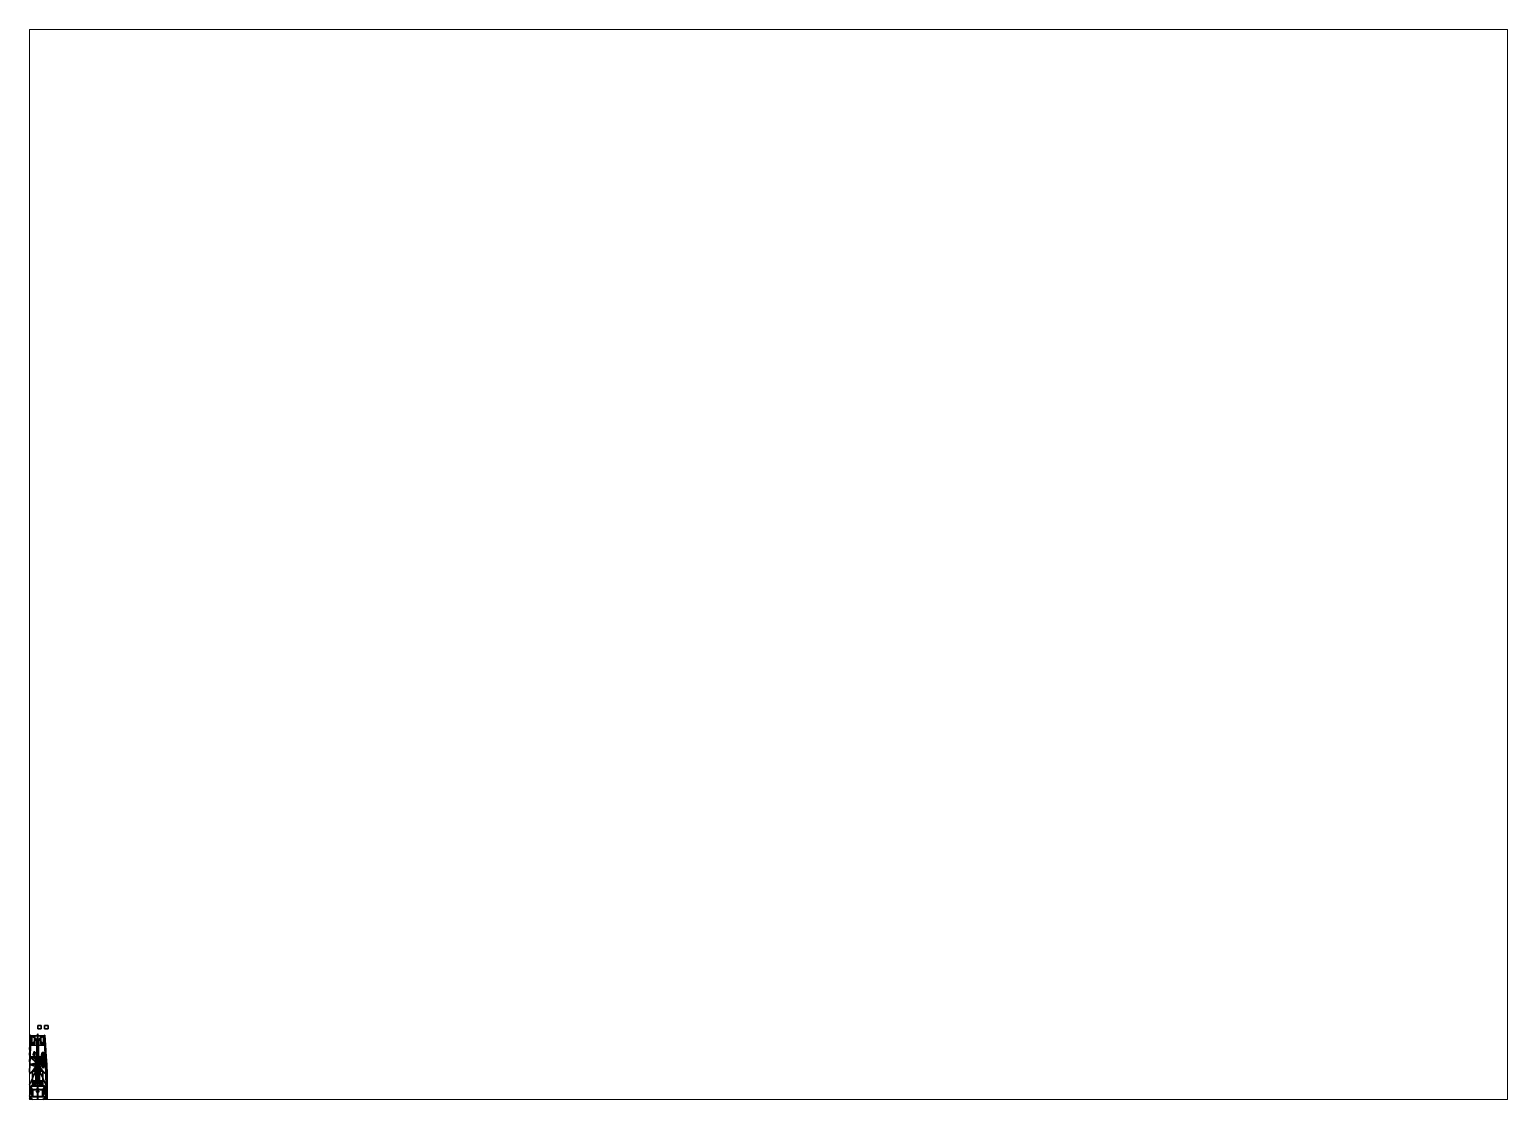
# Paper-space layout 'Layout1' of a CAD drawing. Header units: millimetres. Extents: x 28 to 251, y 20 to 181.
# The model-space entities are those that its viewports show. They can reach past a viewport. Long polylines and large blocks are cut down to what shows.
import ezdxf

# ---------------------------------------------------------------- set-up
doc = ezdxf.new("R2010")
doc.units = ezdxf.units.MM
for name, color, linetype in [('barrel', 1, 'Continuous'), ('boats', 1, 'Continuous'), ('falseboard', 6, 'Continuous'), ('prop', 1, 'Continuous'), ('railings', 6, 'Continuous'), ('sleeve', 5, 'Continuous'), ('superstructure', 3, 'Continuous'), ('turret', 2, 'Continuous')]:
    doc.layers.add(name, color=color, linetype=linetype)

msp = doc.modelspace()

# ---------------------------------------------------------------- linework, layer by layer
for points in [[(-0.2, 12.1, 0.53), (-0.2, 12.1, 0.53), (-2.14, 10.38, 0.65), (-2.04, 13.05, 0.75)], [(-2.04, 13.05, 0.75), (-2.14, 10.38, 0.65), (-2.14, 10.38, 0.95), (-2.04, 13.05, 1.05)], [(2.04, 13.05, 0.75), (0.2, 12.1, 0.53), (-0.2, 12.1, 0.53), (-2.04, 13.05, 0.75)], [(-1.94, 13.05, 1.05), (-2.04, 10.38, 0.95), (2.04, 10.38, 0.95), (1.94, 13.05, 1.05)], [(2.04, 13.05, 0.75), (-2.04, 13.05, 0.75), (-2.04, 13.05, 1.05), (2.04, 13.05, 1.05)], [(1, 16, 1), (1, 16), (0, 16), (0, 16, 1)], [(1, 16), (1, 15), (0, 15), (0, 16)], [(0, 16), (0, 15), (0, 15, 1), (0, 16, 1)], [(0, 16, 1), (0, 15, 1), (1, 15, 1), (1, 16, 1)], [(0, 15, 1), (0, 15), (1, 15), (1, 15, 1)], [(2.14, 10.38, 0.65), (0.2, 12.1, 0.53), (0.2, 12.1, 0.53), (2.04, 13.05, 0.75)], [(1, 15, 1), (1, 15), (1, 16), (1, 16, 1)], [(3, 16), (3, 15), (2, 15), (2, 16)], [(2, 16), (2, 15), (3, 15), (3, 16)], [(2.04, 13.05, 1.05), (2.14, 10.38, 0.95), (2.14, 10.38, 0.65), (2.04, 13.05, 0.75)], [(-0.2, 10.38, 0.53), (-0.2, 7, 0.53), (-2.28, 6.99, 0.59), (-2.14, 10.38, 0.65)], [(-2.14, 10.38, 0.65), (-2.28, 6.99, 0.59), (-2.28, 6.99, 0.88), (-2.14, 10.38, 0.95)], [(-2.04, 10.38, 0.95), (-2.18, 6.99, 0.88), (2.18, 6.99, 0.88), (2.04, 10.38, 0.95)], [(-0.2, 10.38, 0.53), (-0.2, 10.38, 0.53), (-2.14, 10.38, 0.65), (-0.2, 12.1, 0.53)], [(-0.2, 11.75, 0.23), (-0.2, 5.26), (-0.2, 10.38, 0.53), (-0.2, 12.1, 0.53)], [(0.2, 12.1, 0.53), (0.2, 11.75, 0.23), (-0.2, 11.75, 0.23), (-0.2, 12.1, 0.53)], [(-0.2, 11.75, 0.23), (-0.2, 11.63), (-0.2, 5.26), (-0.2, 11.75, 0.23)], [(0.2, 11.75, 0.23), (0.2, 11.63), (-0.2, 11.63), (-0.2, 11.75, 0.23)], [(0.2, 11.75, 0.23), (0.2, 11.75, 0.23), (-0.2, 11.75, 0.23)], [(-0.2, 11.06, -2.01), (-0.2, 11.16, -1.92), (0.2, 11.16, -1.92), (0.2, 11.06, -2.01)], [(-0.2, 11.16, -1.92), (-0.2, 11.16), (0.2, 11.16), (0.2, 11.16, -1.92)], [(-0.2, 11.02, -1.48), (-0.2, 11.02, -1.05), (-0.2, 11.16), (-0.2, 11.16, -1.92)], [(-0.2, 10.6, -2.08), (-0.2, 11.02, -1.48), (-0.2, 11.16, -1.92), (-0.2, 11.06, -2.01)], [(-0.2, 10.8, -0.72), (-0.2, 11.16), (-0.2, 11.16), (-0.2, 11.02, -1.05)], [(-0.2, 10.6, -0.55), (-0.2, 11.16), (-0.2, 11.16), (-0.2, 10.8, -0.72)], [(-0.2, 10.44, -0.55), (-0.2, 5.26), (-0.2, 11.16), (-0.2, 10.6, -0.55)], [(-0.2, 4.2, -2.19), (-0.2, 11.06, -2.19), (0.2, 11.06, -2.19), (0.2, 4.2, -2.19)], [(-0.2, 11.06, -2.19), (-0.2, 11.06, -2.01), (0.2, 11.06, -2.01), (0.2, 11.06, -2.19)], [(-0.2, 10.6, -2.08), (-0.2, 10.6, -2.08), (-0.2, 11.06, -2.01), (-0.2, 11.06, -2.19)], [(-0.2, 10.44, -2.08), (-0.2, 10.6, -2.08), (-0.2, 11.06, -2.19), (-0.2, 4.2, -2.19)], [(-0.2, 11.02, -1.48), (-0.2, 10.6, -2.08), (0.2, 10.6, -2.08), (0.2, 11.02, -1.48)], [(-0.2, 11.02, -1.05), (-0.2, 11.02, -1.48), (0.2, 11.02, -1.48), (0.2, 11.02, -1.05)], [(-0.2, 10.8, -0.72), (-0.2, 11.02, -1.05), (0.2, 11.02, -1.05), (0.2, 10.8, -0.72)], [(-0.2, 10.6, -0.55), (-0.2, 10.8, -0.72), (0.2, 10.8, -0.72), (0.2, 10.6, -0.55)], [(-0.2, 10.44, -0.55), (-0.2, 10.6, -0.55), (0.2, 10.6, -0.55), (0.2, 10.44, -0.55)], [(-0.2, 10.6, -2.08), (-0.2, 10.44, -2.08), (0.2, 10.44, -2.08), (0.2, 10.6, -2.08)], [(-0.2, 10.24, -0.79), (-0.2, 10.44, -0.55), (0.2, 10.44, -0.55), (0.2, 10.24, -0.79)], [(-0.2, 10.44, -2.08), (-0.2, 10.28, -1.94), (0.2, 10.28, -1.94), (0.2, 10.44, -2.08)], [(-0.2, 5.26), (-0.2, 5.26), (-0.2, 10.44, -0.55), (-0.2, 10.24, -0.79)], [(-0.2, 4.2, -2.19), (-0.2, 4.2, -2.19), (-0.2, 10.28, -1.94), (-0.2, 10.44, -2.08)], [(-0.2, 10.38, 0.53), (-0.2, 5.26), (-0.2, 7, 0.53), (-0.2, 10.38, 0.53)], [(-0.2, 10.28, -1.94), (-0.2, 10.18, -1.65), (0.2, 10.18, -1.65), (0.2, 10.28, -1.94)], [(-0.2, 4.2, -2.19), (-0.2, 4.2, -2.19), (-0.2, 10.18, -1.65), (-0.2, 10.28, -1.94)], [(-0.2, 10.18, -0.95), (-0.2, 10.24, -0.79), (0.2, 10.24, -0.79), (0.2, 10.18, -0.95)], [(-0.2, 5.26), (-0.2, 5.26), (-0.2, 10.24, -0.79), (-0.2, 10.18, -0.95)], [(-0.2, 10.18, -1.65), (-0.2, 10.18, -0.95), (0.2, 10.18, -0.95), (0.2, 10.18, -1.65)], [(-0.2, 4.2, -2.19), (-0.2, 5.26), (-0.2, 10.18, -0.95), (-0.2, 10.18, -1.65)], [(-0.1, 12.14, -0.61), (-0.1, 12.21, -0.69), (-0.1, 12.21, -1.31), (-0.1, 12.14, -1.43)], [(-0.1, 12.21, -1.31), (-0.1, 12.21, -0.69), (0.1, 12.21, -0.69), (0.1, 12.21, -1.31)], [(0.1, 12.14, -0.61), (0.1, 12.21, -0.69), (-0.1, 12.21, -0.69), (-0.1, 12.14, -0.61)], [(-0.1, 12.14, -1.43), (-0.1, 12.21, -1.31), (0.1, 12.21, -1.31), (0.1, 12.14, -1.43)], [(-0.1, 12.14, -1.43), (-0.1, 11.84, -1.77), (-0.1, 11.84, -0.31), (-0.1, 12.14, -0.61)], [(0.1, 12.14, -1.43), (0.1, 11.84, -1.77), (-0.1, 11.84, -1.77), (-0.1, 12.14, -1.43)], [(-0.1, 12.14, -0.61), (-0.1, 11.84, -0.31), (0.1, 11.84, -0.31), (0.1, 12.14, -0.61)], [(-0.1, 11.84, -0.31), (-0.1, 11.49, -0.14), (0.1, 11.49, -0.14), (0.1, 11.84, -0.31)], [(-0.1, 11.84, -1.77), (-0.1, 11.49, -1.92), (-0.1, 11.49, -0.14), (-0.1, 11.84, -0.31)], [(0.1, 11.84, -1.77), (0.1, 11.49, -1.92), (-0.1, 11.49, -1.92), (-0.1, 11.84, -1.77)], [(-0.1, 11.49, -1.92), (-0.1, 11.18, -1.92), (-0.1, 11.18, -0.04), (-0.1, 11.49, -0.14)], [(-0.1, 11.49, -0.14), (-0.1, 11.18, -0.04), (0.1, 11.18, -0.04), (0.1, 11.49, -0.14)], [(0.1, 11.49, -1.92), (0.1, 11.18, -1.92), (-0.1, 11.18, -1.92), (-0.1, 11.49, -1.92)], [(0.1, 12.21, -1.31), (0.1, 12.21, -0.69), (0.1, 12.14, -0.61), (0.1, 12.14, -1.43)], [(0.1, 11.84, -0.31), (0.1, 11.84, -1.77), (0.1, 12.14, -1.43), (0.1, 12.14, -0.61)], [(0.1, 11.49, -0.14), (0.1, 11.49, -1.92), (0.1, 11.84, -1.77), (0.1, 11.84, -0.31)], [(0.1, 11.18, -0.04), (0.1, 11.18, -1.92), (0.1, 11.49, -1.92), (0.1, 11.49, -0.14)], [(0.2, 10.38, 0.53), (0.2, 5.26), (0.2, 11.75, 0.23), (0.2, 12.1, 0.53)], [(2.14, 10.38, 0.65), (0.2, 10.38, 0.53), (0.2, 10.38, 0.53), (0.2, 12.1, 0.53)], [(0.2, 5.26), (0.2, 11.63), (0.2, 11.75, 0.23)], [(0.2, 11.06, -2.01), (0.2, 11.16, -1.92), (0.2, 11.02, -1.48), (0.2, 10.6, -2.08)], [(0.2, 11.16, -1.92), (0.2, 11.16), (0.2, 11.02, -1.05), (0.2, 11.02, -1.48)], [(0.2, 10.8, -0.72), (0.2, 11.02, -1.05), (0.2, 11.16)], [(0.2, 10.6, -0.55), (0.2, 10.8, -0.72), (0.2, 11.16)], [(0.2, 10.44, -0.55), (0.2, 10.6, -0.55), (0.2, 11.16), (0.2, 5.26)], [(0.2, 4.2, -2.19), (0.2, 11.06, -2.19), (0.2, 10.6, -2.08), (0.2, 10.44, -2.08)], [(0.2, 11.06, -2.19), (0.2, 11.06, -2.01), (0.2, 10.6, -2.08)], [(0.2, 10.24, -0.79), (0.2, 10.44, -0.55), (0.2, 5.26)], [(0.2, 10.44, -2.08), (0.2, 10.28, -1.94), (0.2, 4.2, -2.19)], [(0.2, 7, 0.53), (0.2, 5.26), (0.2, 10.38, 0.53)], [(2.14, 10.38, 0.65), (2.28, 6.99, 0.59), (0.2, 7, 0.53), (0.2, 10.38, 0.53)], [(0.2, 10.28, -1.94), (0.2, 10.18, -1.65), (0.2, 4.2, -2.19)], [(0.2, 10.18, -0.95), (0.2, 10.24, -0.79), (0.2, 5.26)], [(0.2, 4.2, -2.19), (0.2, 10.18, -1.65), (0.2, 10.18, -0.95), (0.2, 5.26)], [(2.14, 10.38, 0.95), (2.28, 6.99, 0.88), (2.28, 6.99, 0.59), (2.14, 10.38, 0.65)], [(-2.37, 4.78), (-2.46, 1.98), (-2.46, 1.98, 0.88), (-2.37, 4.78, 0.88)], [(-0.07, 3.98, -2.19), (-0.07, 3.98, -2.19), (-2.46, 1.98), (-2.37, 4.78)], [(-0.2, 5.26), (-0.2, 5.26), (-2.37, 4.78), (-2.28, 6.99, 0.59)], [(-2.28, 6.99, 0.59), (-2.37, 4.78), (-2.37, 4.78, 0.88), (-2.28, 6.99, 0.88)], [(0.2, 5.26), (2.37, 4.78), (-2.37, 4.78), (-0.2, 5.26)], [(-0.2, 5.26), (-0.2, 5.26), (-0.2, 4.2, -2.19), (-2.37, 4.78)], [(-0.2, 4.2, -2.19), (-0.2, 4.2, -2.19), (-0.07, 3.98, -2.19), (-2.37, 4.78)], [(-2.27, 4.78, 0.88), (-2.36, 1.98, 0.88), (-1.5, 2.86, 0.88), (-0.5, 4.24, 0.88)], [(-0.2, 7, 0.53), (-0.2, 7, 0.53), (-0.2, 5.26), (-2.28, 6.99, 0.59)], [(-2.18, 6.99, 0.88), (-2.27, 4.78, 0.88), (-0.5, 4.24, 0.88), (-0.5, 6.55, 0.88)], [(-2.18, 6.99, 0.88), (-0.5, 6.55, 0.88), (0.5, 6.55, 0.88), (2.18, 6.99, 0.88)], [(-1.13, 7.79, 0.91), (-1.2, 7.62, 0.91), (-1.09, 7.62, 0.91), (-1.05, 7.71, 0.91)], [(-1.13, 7.79, 0.89), (-1.2, 7.62, 0.89), (-1.2, 7.62, 0.91), (-1.13, 7.79, 0.91)], [(-1.2, 7.62, 0.91), (-1.13, 7.45, 0.91), (-1.05, 7.53, 0.91), (-1.09, 7.62, 0.91)], [(-1.2, 7.62, 0.89), (-1.13, 7.45, 0.89), (-1.13, 7.45, 0.91), (-1.2, 7.62, 0.91)], [(-1.07, 7.62, 1.03), (-1.19, 7.62, 0.91), (-1.09, 7.62, 0.91), (-1.07, 7.62, 1.03)], [(-1.07, 7.62, 1.03), (-1.19, 7.62, 0.91), (-1.09, 7.62, 0.91), (-1.07, 7.62, 1.03)], [(-0.96, 7.86, 0.91), (-1.13, 7.79, 0.91), (-1.05, 7.71, 0.91), (-0.96, 7.75, 0.91)], [(-0.96, 7.86, 0.89), (-1.13, 7.79, 0.89), (-1.13, 7.79, 0.91), (-0.96, 7.86, 0.91)], [(-1.13, 7.45, 0.91), (-0.96, 7.38, 0.91), (-0.96, 7.49, 0.91), (-1.05, 7.53, 0.91)], [(-1.13, 7.45, 0.89), (-0.96, 7.38, 0.89), (-0.96, 7.38, 0.91), (-1.13, 7.45, 0.91)], [(-1.05, 7.71, 0.91), (-1.09, 7.62, 0.91), (-1.03, 7.62, 1.31), (-1.01, 7.67, 1.31)], [(-1.09, 7.62, 0.91), (-1.05, 7.53, 0.91), (-1.01, 7.57, 1.31), (-1.03, 7.62, 1.31)], [(-0.96, 7.75, 0.91), (-1.05, 7.71, 0.91), (-1.01, 7.67, 1.31), (-0.96, 7.69, 1.31)], [(-1.05, 7.53, 0.91), (-0.96, 7.49, 0.91), (-0.96, 7.55, 1.31), (-1.01, 7.57, 1.31)], [(-1.01, 7.67, 1.31), (-1.03, 7.62, 1.31), (-1.03, 7.62, 1.41), (-1.01, 7.67, 1.41)], [(-1.03, 7.62, 1.31), (-1.01, 7.57, 1.31), (-1.01, 7.57, 1.41), (-1.03, 7.62, 1.41)], [(-0.96, 7.69, 1.31), (-1.01, 7.67, 1.31), (-1.01, 7.67, 1.41), (-0.96, 7.69, 1.41)], [(-1.01, 7.57, 1.31), (-0.96, 7.55, 1.31), (-0.96, 7.55, 1.41), (-1.01, 7.57, 1.41)], [(-0.79, 7.79, 0.91), (-0.96, 7.86, 0.91), (-0.96, 7.75, 0.91), (-0.87, 7.71, 0.91)], [(-0.79, 7.79, 0.89), (-0.96, 7.86, 0.89), (-0.96, 7.86, 0.91), (-0.79, 7.79, 0.91)], [(-0.96, 7.73, 1.03), (-0.96, 7.85, 0.91), (-0.96, 7.75, 0.91), (-0.96, 7.73, 1.03)], [(-0.96, 7.73, 1.03), (-0.96, 7.85, 0.91), (-0.96, 7.75, 0.91), (-0.96, 7.73, 1.03)], [(-0.87, 7.71, 0.91), (-0.96, 7.75, 0.91), (-0.96, 7.69, 1.31), (-0.91, 7.67, 1.31)], [(-0.91, 7.67, 1.31), (-0.96, 7.69, 1.31), (-0.96, 7.69, 1.41), (-0.91, 7.67, 1.41)], [(-0.96, 7.49, 0.91), (-0.87, 7.53, 0.91), (-0.91, 7.57, 1.31), (-0.96, 7.55, 1.31)], [(-0.96, 7.55, 1.31), (-0.91, 7.57, 1.31), (-0.91, 7.57, 1.41), (-0.96, 7.55, 1.41)], [(-0.96, 7.38, 0.91), (-0.79, 7.45, 0.91), (-0.87, 7.53, 0.91), (-0.96, 7.49, 0.91)], [(-0.96, 7.51, 1.03), (-0.96, 7.39, 0.91), (-0.96, 7.49, 0.91), (-0.96, 7.51, 1.03)], [(-0.96, 7.51, 1.03), (-0.96, 7.39, 0.91), (-0.96, 7.49, 0.91), (-0.96, 7.51, 1.03)], [(-0.96, 7.38, 0.89), (-0.79, 7.45, 0.89), (-0.79, 7.45, 0.91), (-0.96, 7.38, 0.91)], [(-0.83, 7.62, 0.91), (-0.87, 7.71, 0.91), (-0.91, 7.67, 1.31), (-0.89, 7.62, 1.31)], [(-0.89, 7.62, 1.31), (-0.91, 7.67, 1.31), (-0.91, 7.67, 1.41), (-0.89, 7.62, 1.41)], [(-0.87, 7.53, 0.91), (-0.83, 7.62, 0.91), (-0.89, 7.62, 1.31), (-0.91, 7.57, 1.31)], [(-0.91, 7.57, 1.31), (-0.89, 7.62, 1.31), (-0.89, 7.62, 1.41), (-0.91, 7.57, 1.41)], [(-0.72, 7.62, 0.91), (-0.79, 7.79, 0.91), (-0.87, 7.71, 0.91), (-0.83, 7.62, 0.91)], [(-0.79, 7.45, 0.91), (-0.72, 7.62, 0.91), (-0.83, 7.62, 0.91), (-0.87, 7.53, 0.91)], [(-0.85, 7.62, 1.03), (-0.73, 7.62, 0.91), (-0.83, 7.62, 0.91), (-0.85, 7.62, 1.03)], [(-0.85, 7.62, 1.03), (-0.73, 7.62, 0.91), (-0.83, 7.62, 0.91), (-0.85, 7.62, 1.03)], [(-0.72, 7.62, 0.89), (-0.79, 7.79, 0.89), (-0.79, 7.79, 0.91), (-0.72, 7.62, 0.91)], [(-0.79, 7.45, 0.89), (-0.72, 7.62, 0.89), (-0.72, 7.62, 0.91), (-0.79, 7.45, 0.91)], [(2.46, 1.98), (0.07, 3.98, -2.19), (0.07, 3.98, -2.19), (2.37, 4.78)], [(0.07, 3.98, -2.19), (0.2, 4.2, -2.19), (2.37, 4.78)], [(2.28, 6.99, 0.59), (0.2, 5.26), (0.2, 7, 0.53)], [(0.2, 4.2, -2.19), (0.2, 5.26), (2.37, 4.78)], [(0.5, 6.55, 0.88), (0.5, 4.24, 0.88), (2.27, 4.78, 0.88), (2.18, 6.99, 0.88)], [(0.5, 4.24, 0.88), (1.5, 2.86, 0.88), (2.36, 1.98, 0.88), (2.27, 4.78, 0.88)], [(2.28, 6.99, 0.88), (2.37, 4.78, 0.88), (2.37, 4.78), (2.28, 6.99, 0.59)], [(2.37, 4.78, 0.88), (2.46, 1.98, 0.88), (2.46, 1.98), (2.37, 4.78)], [(-0.07, 3.98, -2.19), (-0.07, 3.98, -2.19), (-2.52, -1.48), (-2.46, 1.98)], [(-0.07, 3.98, -2.19), (-0.07, -9.83, -2.08), (-2.52, -4.49), (-2.52, -1.48)], [(-2.46, 1.98), (-2.52, -1.48), (-2.52, -1.48, 0.96), (-2.46, 1.98, 0.88)], [(-2.36, 1.98, 0.88), (-2.42, -1.48, 0.96), (-1.5, -1.23, 0.95), (-1.5, 2.86, 0.88)], [(-0.5, 4.24, 0.88), (-1.5, 2.86, 0.88), (1.5, 2.86, 0.88), (0.5, 4.24, 0.88)], [(-0.07, 3.98, -2.19), (-0.2, 4.2, -2.19), (0.2, 4.2, -2.19), (0.07, 3.98, -2.19)], [(-0.07, 3.98, -2.19), (0.07, 3.98, -2.19), (0.07, -9.83, -2.08), (-0.07, -9.83, -2.08)], [(2.52, -4.49), (0.07, -9.83, -2.08), (0.07, 3.98, -2.19), (2.52, -1.48)], [(2.52, -1.48), (0.07, 3.98, -2.19), (0.07, 3.98, -2.19), (2.46, 1.98)], [(1.5, 2.86, 0.88), (1.5, -1.23, 0.95), (2.42, -1.48, 0.96), (2.36, 1.98, 0.88)], [(2.46, 1.98, 0.88), (2.52, -1.48, 0.96), (2.52, -1.48), (2.46, 1.98)], [(-2.52, -1.48), (-2.52, -4.49), (-2.52, -4.49, 1.15), (-2.52, -1.48, 0.96)], [(-1.5, -1.23, 0.95), (-2.42, -1.48, 0.96), (2.42, -1.48, 0.96), (1.5, -1.23, 0.95)], [(-2.42, -1.48, 0.96), (-2.42, -4.49, 1.15), (-1.95, -3.24, 1.07), (-1.95, -1.48, 0.96)], [(-2.42, -4.49, 1.15), (-2.42, -4.49, 1.15), (-1.45, -4.49, 1.15), (-1.95, -3.24, 1.07)], [(-1.45, -4.49, 1.15), (-1.45, -4.49, 1.15), (-1.45, -3.87, 1.11), (-1.95, -3.24, 1.07)], [(1.45, -3.87, 1.11), (1.45, -3.87, 1.11), (1.45, -4.49, 1.15), (1.95, -3.24, 1.07)], [(1.45, -4.49, 1.15), (1.45, -4.49, 1.15), (2.42, -4.49, 1.15), (1.95, -3.24, 1.07)], [(1.95, -1.48, 0.96), (1.95, -3.24, 1.07), (2.42, -4.49, 1.15), (2.42, -1.48, 0.96)], [(2.52, -1.48, 0.96), (2.52, -4.49, 1.15), (2.52, -4.49), (2.52, -1.48)], [(-2.52, -4.49), (-2.45, -6.58), (-2.45, -6.58, 1.27), (-2.52, -4.49, 1.15)], [(-0.07, -9.83, -2.08), (-0.07, -9.83, -2.08), (-2.45, -6.58), (-2.52, -4.49)], [(-2.45, -6.58), (-2.03, -8.26), (-2.03, -8.96, 1.54), (-2.45, -6.58, 1.27)], [(-0.07, -9.83, -2.08), (-0.07, -9.83, -2.08), (-2.03, -8.26), (-2.45, -6.58)], [(-2.42, -4.49, 1.15), (0, -6.35, 1.26), (0, -6.35, 1.26), (2.42, -4.49, 1.15)], [(-2.42, -4.49, 1.15), (-2.35, -6.58, 1.27), (-0.9, -6.72, 1.29), (0, -6.35, 1.26)], [(-2.35, -6.58, 1.27), (-1.93, -8.96, 1.54), (-1.28, -7.63, 1.39), (-2.35, -6.58, 1.27)], [(-2.35, -6.58, 1.27), (-1.28, -7.63, 1.39), (-0.9, -6.72, 1.29), (-2.35, -6.58, 1.27)], [(0, -6.35, 1.26), (0.9, -6.72, 1.29), (2.35, -6.58, 1.27), (2.42, -4.49, 1.15)], [(2.45, -6.58), (0.07, -9.83, -2.08), (0.07, -9.83, -2.08), (2.52, -4.49)], [(2.03, -8.26), (0.07, -9.83, -2.08), (0.07, -9.83, -2.08), (2.45, -6.58)], [(0.9, -6.72, 1.29), (1.28, -7.63, 1.39), (2.35, -6.58, 1.27), (0.9, -6.72, 1.29)], [(1.28, -7.63, 1.39), (1.93, -8.96, 1.54), (2.35, -6.58, 1.27), (1.28, -7.63, 1.39)], [(2.45, -6.58, 1.27), (2.03, -8.96, 1.54), (2.03, -8.26), (2.45, -6.58)], [(2.52, -4.49, 1.15), (2.45, -6.58, 1.27), (2.45, -6.58), (2.52, -4.49)]]:
    msp.add_3dface(points)
at = {"layer": 'barrel'}
for points in [[(-0.98, 6.57, 1.87), (-0.96, 6.57, 1.85), (-0.96, 6.32, 1.83), (-0.99, 6.32, 1.87)], [(-0.96, 6.57, 1.89), (-0.98, 6.57, 1.87), (-0.99, 6.32, 1.87), (-0.96, 6.32, 1.9)], [(-0.96, 6.32, 1.9), (-0.99, 6.32, 1.87), (-0.96, 6.32, 1.83), (-0.92, 6.32, 1.87)], [(-0.98, 7.07, 1.87), (-0.96, 7.07, 1.85), (-0.96, 6.57, 1.85), (-0.98, 6.57, 1.87)], [(-0.96, 7.07, 1.89), (-0.98, 7.07, 1.87), (-0.98, 6.57, 1.87), (-0.96, 6.57, 1.89)], [(-0.96, 7.07, 1.85), (-0.94, 7.07, 1.87), (-0.94, 6.57, 1.87), (-0.96, 6.57, 1.85)], [(-0.94, 7.07, 1.87), (-0.96, 7.07, 1.89), (-0.96, 6.57, 1.89), (-0.94, 6.57, 1.87)], [(-0.96, 6.57, 1.85), (-0.94, 6.57, 1.87), (-0.92, 6.32, 1.87), (-0.96, 6.32, 1.83)], [(-0.94, 6.57, 1.87), (-0.96, 6.57, 1.89), (-0.96, 6.32, 1.9), (-0.92, 6.32, 1.87)]]:
    msp.add_3dface(points, dxfattribs=at)
at = {"layer": 'boats'}
for points in [[(0.99, 6.67, 1.5), (1.04, 6.67, 1.5), (1.05, 6.96, 1.5), (1, 6.96, 1.5)], [(1.18, 6.67, 1), (0.99, 6.67, 1.5), (1, 6.96, 1.5), (1.19, 6.96, 1)], [(0.99, 5.01, 1.5), (1.04, 5.01, 1.5), (1.04, 6.67, 1.5), (0.99, 6.67, 1.5)], [(1.18, 5.01, 1), (0.99, 5.01, 1.5), (0.99, 6.67, 1.5), (1.18, 6.67, 1)], [(1.16, 4.41, 1.5), (1.21, 4.41, 1.5), (1.04, 5.01, 1.5), (0.99, 5.01, 1.5)], [(1.31, 4.41, 1), (1.16, 4.41, 1.5), (0.99, 5.01, 1.5), (1.18, 5.01, 1)], [(1, 6.96, 1.5), (1.05, 6.96, 1.5), (1.15, 7.61, 1.5), (1.1, 7.61, 1.5)], [(1.19, 6.96, 1), (1, 6.96, 1.5), (1.1, 7.61, 1.5), (1.3, 7.61, 1)], [(1.04, 6.67, 1.5), (1.23, 6.67, 1), (1.24, 6.96, 1), (1.05, 6.96, 1.5)], [(1.04, 5.01, 1.5), (1.23, 5.01, 1), (1.23, 6.67, 1), (1.04, 6.67, 1.5)], [(1.21, 4.41, 1.5), (1.36, 4.41, 1), (1.23, 5.01, 1), (1.04, 5.01, 1.5)], [(1.05, 6.96, 1.5), (1.24, 6.96, 1), (1.35, 7.61, 1), (1.15, 7.61, 1.5)], [(2.04, 6.9, 1.39), (1.08, 6.9, 1.39), (1.1, 7.09, 1.39), (2.02, 7.09, 1.39)], [(2.04, 5.95, 1.39), (1.08, 5.95, 1.39), (1.08, 6.1, 1.39), (2.04, 6.1, 1.39)], [(2.04, 4.92, 1.39), (1.08, 4.92, 1.39), (1.08, 5.07, 1.39), (2.04, 5.07, 1.39)], [(1.1, 7.61, 1.5), (1.15, 7.61, 1.5), (1.32, 8.24, 1.5), (1.27, 8.28, 1.5)], [(1.3, 7.61, 1), (1.1, 7.61, 1.5), (1.27, 8.28, 1.5), (1.44, 8, 1)], [(1.15, 7.61, 1.5), (1.35, 7.61, 1), (1.49, 7.96, 1), (1.32, 8.24, 1.5)], [(1.53, 3.81, 1.5), (1.56, 3.81, 1.5), (1.21, 4.41, 1.5), (1.16, 4.41, 1.5)], [(1.53, 4.14, 1), (1.53, 3.81, 1.5), (1.16, 4.41, 1.5), (1.31, 4.41, 1)], [(1.56, 7.61, 0.92), (1.18, 6.67, 1), (1.19, 6.96, 1), (1.56, 7.61, 0.92)], [(1.56, 4.41, 0.92), (1.18, 5.01, 1), (1.18, 6.67, 1), (1.56, 7.61, 0.92)], [(1.56, 4.41, 0.92), (1.31, 4.41, 1), (1.18, 5.01, 1), (1.56, 4.41, 0.92)], [(1.56, 7.61, 0.92), (1.19, 6.96, 1), (1.3, 7.61, 1), (1.56, 7.61, 0.92)], [(1.56, 3.81, 1.5), (1.56, 4.14, 1), (1.36, 4.41, 1), (1.21, 4.41, 1.5)], [(1.23, 6.67, 1), (1.89, 6.67, 1), (1.88, 6.96, 1), (1.24, 6.96, 1)], [(1.23, 5.01, 1), (1.89, 5.01, 1), (1.89, 6.67, 1), (1.23, 6.67, 1)], [(1.36, 4.41, 1), (1.76, 4.41, 1), (1.89, 5.01, 1), (1.23, 5.01, 1)], [(1.24, 6.96, 1), (1.88, 6.96, 1), (1.77, 7.61, 1), (1.35, 7.61, 1)], [(1.27, 8.28, 1.5), (1.32, 8.24, 1.5), (1.8, 8.24, 1.5), (1.85, 8.28, 1.5)], [(1.44, 8, 1), (1.27, 8.28, 1.5), (1.85, 8.28, 1.5), (1.68, 8, 1)], [(1.56, 7.61, 0.92), (1.3, 7.61, 1), (1.44, 8, 1), (1.56, 7.61, 0.92)], [(1.56, 4.41, 0.92), (1.53, 4.14, 1), (1.31, 4.41, 1), (1.56, 4.41, 0.92)], [(1.32, 8.24, 1.5), (1.49, 7.96, 1), (1.63, 7.96, 1), (1.8, 8.24, 1.5)], [(1.35, 7.61, 1), (1.77, 7.61, 1), (1.63, 7.96, 1), (1.49, 7.96, 1)], [(1.56, 4.14, 1), (1.56, 4.14, 1), (1.76, 4.41, 1), (1.36, 4.41, 1)], [(1.56, 7.61, 0.92), (1.44, 8, 1), (1.68, 8, 1), (1.56, 7.61, 0.92)], [(1.56, 4.41, 0.92), (1.53, 4.14, 1), (1.56, 4.12, 1), (1.56, 4.41, 0.92)], [(1.56, 7.61, 0.92), (1.82, 7.61, 1), (1.68, 8, 1), (1.56, 7.61, 0.92)], [(1.56, 4.41, 0.92), (1.94, 5.01, 1), (1.94, 6.67, 1), (1.56, 7.61, 0.92)], [(1.56, 7.61, 0.92), (1.94, 6.67, 1), (1.93, 6.96, 1), (1.56, 7.61, 0.92)], [(1.56, 7.61, 0.92), (1.93, 6.96, 1), (1.82, 7.61, 1), (1.56, 7.61, 0.92)], [(1.56, 4.41, 0.92), (1.81, 4.41, 1), (1.94, 5.01, 1), (1.56, 4.41, 0.92)], [(1.59, 3.81, 1.5), (1.56, 3.81, 1.5), (1.91, 4.41, 1.5), (1.96, 4.41, 1.5)], [(1.56, 3.81, 1.5), (1.56, 4.14, 1), (1.76, 4.41, 1), (1.91, 4.41, 1.5)], [(1.56, 4.41, 0.92), (1.59, 4.14, 1), (1.81, 4.41, 1), (1.56, 4.41, 0.92)], [(1.56, 4.41, 0.92), (1.56, 4.12, 1), (1.59, 4.14, 1), (1.56, 4.41, 0.92)], [(1.59, 4.14, 1), (1.59, 3.81, 1.5), (1.96, 4.41, 1.5), (1.81, 4.41, 1)], [(1.97, 7.61, 1.5), (1.77, 7.61, 1), (1.63, 7.96, 1), (1.8, 8.24, 1.5)], [(1.82, 7.61, 1), (2.02, 7.61, 1.5), (1.85, 8.28, 1.5), (1.68, 8, 1)], [(1.91, 4.41, 1.5), (1.76, 4.41, 1), (1.89, 5.01, 1), (2.08, 5.01, 1.5)], [(2.07, 6.96, 1.5), (1.88, 6.96, 1), (1.77, 7.61, 1), (1.97, 7.61, 1.5)], [(2.02, 7.61, 1.5), (1.97, 7.61, 1.5), (1.8, 8.24, 1.5), (1.85, 8.28, 1.5)], [(1.81, 4.41, 1), (1.96, 4.41, 1.5), (2.13, 5.01, 1.5), (1.94, 5.01, 1)], [(1.93, 6.96, 1), (2.12, 6.96, 1.5), (2.02, 7.61, 1.5), (1.82, 7.61, 1)], [(2.08, 6.67, 1.5), (1.89, 6.67, 1), (1.88, 6.96, 1), (2.07, 6.96, 1.5)], [(2.08, 5.01, 1.5), (1.89, 5.01, 1), (1.89, 6.67, 1), (2.08, 6.67, 1.5)], [(1.96, 4.41, 1.5), (1.91, 4.41, 1.5), (2.08, 5.01, 1.5), (2.13, 5.01, 1.5)], [(1.94, 6.67, 1), (2.13, 6.67, 1.5), (2.12, 6.96, 1.5), (1.93, 6.96, 1)], [(1.94, 5.01, 1), (2.13, 5.01, 1.5), (2.13, 6.67, 1.5), (1.94, 6.67, 1)], [(2.12, 6.96, 1.5), (2.07, 6.96, 1.5), (1.97, 7.61, 1.5), (2.02, 7.61, 1.5)], [(2.13, 6.67, 1.5), (2.08, 6.67, 1.5), (2.07, 6.96, 1.5), (2.12, 6.96, 1.5)], [(2.13, 5.01, 1.5), (2.08, 5.01, 1.5), (2.08, 6.67, 1.5), (2.13, 6.67, 1.5)], [(1.56, 4.12, 1), (1.56, 3.79, 1.5), (1.53, 3.81, 1.5), (1.53, 4.14, 1)], [(1.56, 3.79, 1.5), (1.56, 3.79, 1.5), (1.59, 3.81, 1.5), (1.53, 3.81, 1.5)], [(1.56, 4.12, 1), (1.56, 3.79, 1.5), (1.59, 3.81, 1.5), (1.59, 4.14, 1)]]:
    msp.add_3dface(points, dxfattribs=at)
at = {"layer": 'falseboard'}
for points in [[(-2.26, 10.38, 1.59), (-2.16, 10.38, 1.59), (-1.94, 13.18, 1.72), (-2.04, 13.18, 1.72)], [(-2.04, 13.05, 1.05), (-2.14, 10.38, 0.95), (-2.26, 10.38, 1.59), (-2.04, 13.18, 1.72)], [(-2.26, 10.38, 1.59), (-2.16, 10.38, 1.59), (-1.94, 13.18, 1.72), (-2.04, 13.18, 1.72)], [(-2.04, 13.05, 1.05), (-2.14, 10.38, 0.95), (-2.26, 10.38, 1.59), (-2.04, 13.18, 1.72)], [(-1.94, 13.18, 1.72), (-2.16, 10.38, 1.59), (-2.04, 10.38, 0.95), (-1.94, 13.05, 1.05)], [(-1.94, 13.18, 1.72), (-2.16, 10.38, 1.59), (-2.04, 10.38, 0.95), (-1.94, 13.05, 1.05)], [(-2.04, 13.18, 1.72), (-1.94, 13.18, 1.72), (-1.94, 13.05, 1.05), (-2.04, 13.05, 1.05)], [(-2.04, 13.18, 1.72), (-1.94, 13.18, 1.72), (-1.94, 13.05, 1.05), (-2.04, 13.05, 1.05)], [(1.94, 13.05, 1.05), (2.04, 10.38, 0.95), (2.16, 10.38, 1.59), (1.94, 13.18, 1.72)], [(2.04, 13.05, 1.05), (1.94, 13.05, 1.05), (1.94, 13.18, 1.72), (2.04, 13.18, 1.72)], [(1.94, 13.18, 1.72), (2.16, 10.38, 1.59), (2.26, 10.38, 1.59), (2.04, 13.18, 1.72)], [(1.94, 13.18, 1.72), (2.16, 10.38, 1.59), (2.26, 10.38, 1.59), (2.04, 13.18, 1.72)], [(1.94, 13.05, 1.05), (2.04, 10.38, 0.95), (2.16, 10.38, 1.59), (1.94, 13.18, 1.72)], [(2.04, 13.05, 1.05), (1.94, 13.05, 1.05), (1.94, 13.18, 1.72), (2.04, 13.18, 1.72)], [(2.04, 13.18, 1.72), (2.26, 10.38, 1.59), (2.14, 10.38, 0.95), (2.04, 13.05, 1.05)], [(2.04, 13.18, 1.72), (2.26, 10.38, 1.59), (2.14, 10.38, 0.95), (2.04, 13.05, 1.05)], [(-2.14, 10.38, 0.95), (-2.28, 6.99, 0.88), (-2.47, 6.99, 1.56), (-2.26, 10.38, 1.59)], [(-2.47, 6.99, 1.56), (-2.37, 6.99, 1.56), (-2.16, 10.38, 1.59), (-2.26, 10.38, 1.59)], [(-2.14, 10.38, 0.95), (-2.28, 6.99, 0.88), (-2.47, 6.99, 1.56), (-2.26, 10.38, 1.59)], [(-2.47, 6.99, 1.56), (-2.37, 6.99, 1.56), (-2.16, 10.38, 1.59), (-2.26, 10.38, 1.59)], [(-2.16, 10.38, 1.59), (-2.37, 6.99, 1.56), (-2.18, 6.99, 0.88), (-2.04, 10.38, 0.95)], [(-2.16, 10.38, 1.59), (-2.37, 6.99, 1.56), (-2.18, 6.99, 0.88), (-2.04, 10.38, 0.95)], [(2.04, 10.38, 0.95), (2.18, 6.99, 0.88), (2.37, 6.99, 1.56), (2.16, 10.38, 1.59)], [(2.04, 10.38, 0.95), (2.18, 6.99, 0.88), (2.37, 6.99, 1.56), (2.16, 10.38, 1.59)], [(2.26, 10.38, 1.59), (2.47, 6.99, 1.56), (2.28, 6.99, 0.88), (2.14, 10.38, 0.95)], [(2.26, 10.38, 1.59), (2.47, 6.99, 1.56), (2.28, 6.99, 0.88), (2.14, 10.38, 0.95)], [(2.16, 10.38, 1.59), (2.37, 6.99, 1.56), (2.47, 6.99, 1.56), (2.26, 10.38, 1.59)], [(2.16, 10.38, 1.59), (2.37, 6.99, 1.56), (2.47, 6.99, 1.56), (2.26, 10.38, 1.59)], [(-2.7, 1.98, 1.54), (-2.6, 1.98, 1.54), (-2.49, 4.78, 1.55), (-2.59, 4.78, 1.55)], [(-2.37, 4.78, 0.88), (-2.46, 1.98, 0.88), (-2.7, 1.98, 1.54), (-2.59, 4.78, 1.55)], [(-2.37, 4.78, 0.88), (-2.46, 1.98, 0.88), (-2.7, 1.98, 1.54), (-2.59, 4.78, 1.55)], [(-2.7, 1.98, 1.54), (-2.6, 1.98, 1.54), (-2.49, 4.78, 1.55), (-2.59, 4.78, 1.55)], [(-2.49, 4.78, 1.55), (-2.6, 1.98, 1.54), (-2.36, 1.98, 0.88), (-2.27, 4.78, 0.88)], [(-2.49, 4.78, 1.55), (-2.6, 1.98, 1.54), (-2.36, 1.98, 0.88), (-2.27, 4.78, 0.88)], [(-2.59, 4.78, 1.55), (-2.49, 4.78, 1.55), (-2.37, 6.99, 1.56), (-2.47, 6.99, 1.56)], [(-2.28, 6.99, 0.88), (-2.37, 4.78, 0.88), (-2.59, 4.78, 1.55), (-2.47, 6.99, 1.56)], [(-2.28, 6.99, 0.88), (-2.37, 4.78, 0.88), (-2.59, 4.78, 1.55), (-2.47, 6.99, 1.56)], [(-2.59, 4.78, 1.55), (-2.49, 4.78, 1.55), (-2.37, 6.99, 1.56), (-2.47, 6.99, 1.56)], [(-2.37, 6.99, 1.56), (-2.49, 4.78, 1.55), (-2.27, 4.78, 0.88), (-2.18, 6.99, 0.88)], [(-2.37, 6.99, 1.56), (-2.49, 4.78, 1.55), (-2.27, 4.78, 0.88), (-2.18, 6.99, 0.88)], [(2.18, 6.99, 0.88), (2.27, 4.78, 0.88), (2.49, 4.78, 1.55), (2.37, 6.99, 1.56)], [(2.18, 6.99, 0.88), (2.27, 4.78, 0.88), (2.49, 4.78, 1.55), (2.37, 6.99, 1.56)], [(2.27, 4.78, 0.88), (2.36, 1.98, 0.88), (2.6, 1.98, 1.54), (2.49, 4.78, 1.55)], [(2.27, 4.78, 0.88), (2.36, 1.98, 0.88), (2.6, 1.98, 1.54), (2.49, 4.78, 1.55)], [(2.47, 6.99, 1.56), (2.59, 4.78, 1.55), (2.37, 4.78, 0.88), (2.28, 6.99, 0.88)], [(2.47, 6.99, 1.56), (2.59, 4.78, 1.55), (2.37, 4.78, 0.88), (2.28, 6.99, 0.88)], [(2.37, 6.99, 1.56), (2.49, 4.78, 1.55), (2.59, 4.78, 1.55), (2.47, 6.99, 1.56)], [(2.37, 6.99, 1.56), (2.49, 4.78, 1.55), (2.59, 4.78, 1.55), (2.47, 6.99, 1.56)], [(2.59, 4.78, 1.55), (2.7, 1.98, 1.54), (2.46, 1.98, 0.88), (2.37, 4.78, 0.88)], [(2.59, 4.78, 1.55), (2.7, 1.98, 1.54), (2.46, 1.98, 0.88), (2.37, 4.78, 0.88)], [(2.49, 4.78, 1.55), (2.6, 1.98, 1.54), (2.7, 1.98, 1.54), (2.59, 4.78, 1.55)], [(2.49, 4.78, 1.55), (2.6, 1.98, 1.54), (2.7, 1.98, 1.54), (2.59, 4.78, 1.55)], [(-2.76, -1.48, 1.65), (-2.66, -1.48, 1.65), (-2.6, 1.98, 1.54), (-2.7, 1.98, 1.54)], [(-2.46, 1.98, 0.88), (-2.52, -1.48, 0.96), (-2.76, -1.48, 1.65), (-2.7, 1.98, 1.54)], [(-2.46, 1.98, 0.88), (-2.52, -1.48, 0.96), (-2.76, -1.48, 1.65), (-2.7, 1.98, 1.54)], [(-2.76, -1.48, 1.65), (-2.66, -1.48, 1.65), (-2.6, 1.98, 1.54), (-2.7, 1.98, 1.54)], [(-2.6, 1.98, 1.54), (-2.66, -1.48, 1.65), (-2.42, -1.48, 0.96), (-2.36, 1.98, 0.88)], [(-2.6, 1.98, 1.54), (-2.66, -1.48, 1.65), (-2.42, -1.48, 0.96), (-2.36, 1.98, 0.88)], [(2.36, 1.98, 0.88), (2.42, -1.48, 0.96), (2.66, -1.48, 1.65), (2.6, 1.98, 1.54)], [(2.36, 1.98, 0.88), (2.42, -1.48, 0.96), (2.66, -1.48, 1.65), (2.6, 1.98, 1.54)], [(2.7, 1.98, 1.54), (2.76, -1.48, 1.65), (2.52, -1.48, 0.96), (2.46, 1.98, 0.88)], [(2.7, 1.98, 1.54), (2.76, -1.48, 1.65), (2.52, -1.48, 0.96), (2.46, 1.98, 0.88)], [(2.6, 1.98, 1.54), (2.66, -1.48, 1.65), (2.76, -1.48, 1.65), (2.7, 1.98, 1.54)], [(2.6, 1.98, 1.54), (2.66, -1.48, 1.65), (2.76, -1.48, 1.65), (2.7, 1.98, 1.54)], [(-2.76, -4.49, 1.82), (-2.66, -4.49, 1.82), (-2.66, -1.48, 1.65), (-2.76, -1.48, 1.65)], [(-2.52, -1.48, 0.96), (-2.52, -4.49, 1.15), (-2.76, -4.49, 1.82), (-2.76, -1.48, 1.65)], [(-2.52, -1.48, 0.96), (-2.52, -4.49, 1.15), (-2.76, -4.49, 1.82), (-2.76, -1.48, 1.65)], [(-2.76, -4.49, 1.82), (-2.66, -4.49, 1.82), (-2.66, -1.48, 1.65), (-2.76, -1.48, 1.65)], [(-2.66, -1.48, 1.65), (-2.66, -4.49, 1.82), (-2.42, -4.49, 1.15), (-2.42, -1.48, 0.96)], [(-2.66, -1.48, 1.65), (-2.66, -4.49, 1.82), (-2.42, -4.49, 1.15), (-2.42, -1.48, 0.96)], [(2.42, -1.48, 0.96), (2.42, -4.49, 1.15), (2.66, -4.49, 1.82), (2.66, -1.48, 1.65)], [(2.42, -1.48, 0.96), (2.42, -4.49, 1.15), (2.66, -4.49, 1.82), (2.66, -1.48, 1.65)], [(2.76, -1.48, 1.65), (2.76, -4.49, 1.82), (2.52, -4.49, 1.15), (2.52, -1.48, 0.96)], [(2.76, -1.48, 1.65), (2.76, -4.49, 1.82), (2.52, -4.49, 1.15), (2.52, -1.48, 0.96)], [(2.66, -1.48, 1.65), (2.66, -4.49, 1.82), (2.76, -4.49, 1.82), (2.76, -1.48, 1.65)], [(2.66, -1.48, 1.65), (2.66, -4.49, 1.82), (2.76, -4.49, 1.82), (2.76, -1.48, 1.65)], [(-2.68, -6.58, 1.97), (-2.58, -6.58, 1.97), (-2.66, -4.49, 1.82), (-2.76, -4.49, 1.82)], [(-2.52, -4.49, 1.15), (-2.45, -6.58, 1.27), (-2.68, -6.58, 1.97), (-2.76, -4.49, 1.82)], [(-2.52, -4.49, 1.15), (-2.45, -6.58, 1.27), (-2.68, -6.58, 1.97), (-2.76, -4.49, 1.82)], [(-2.68, -6.58, 1.97), (-2.58, -6.58, 1.97), (-2.66, -4.49, 1.82), (-2.76, -4.49, 1.82)], [(-2.22, -8.96, 2.23), (-2.12, -8.96, 2.23), (-2.58, -6.58, 1.97), (-2.68, -6.58, 1.97)], [(-2.45, -6.58, 1.27), (-2.03, -8.96, 1.54), (-2.22, -8.96, 2.23), (-2.68, -6.58, 1.97)], [(-2.45, -6.58, 1.27), (-2.03, -8.96, 1.54), (-2.22, -8.96, 2.23), (-2.68, -6.58, 1.97)], [(-2.22, -8.96, 2.23), (-2.12, -8.96, 2.23), (-2.58, -6.58, 1.97), (-2.68, -6.58, 1.97)], [(-2.66, -4.49, 1.82), (-2.58, -6.58, 1.97), (-2.35, -6.58, 1.27), (-2.42, -4.49, 1.15)], [(-2.66, -4.49, 1.82), (-2.58, -6.58, 1.97), (-2.35, -6.58, 1.27), (-2.42, -4.49, 1.15)], [(-2.58, -6.58, 1.97), (-2.12, -8.96, 2.23), (-1.93, -8.96, 1.54), (-2.35, -6.58, 1.27)], [(-2.58, -6.58, 1.97), (-2.12, -8.96, 2.23), (-1.93, -8.96, 1.54), (-2.35, -6.58, 1.27)], [(2.35, -6.58, 1.27), (1.93, -8.96, 1.54), (2.12, -8.96, 2.23), (2.58, -6.58, 1.97)], [(2.35, -6.58, 1.27), (1.93, -8.96, 1.54), (2.12, -8.96, 2.23), (2.58, -6.58, 1.97)], [(2.68, -6.58, 1.97), (2.22, -8.96, 2.23), (2.03, -8.96, 1.54), (2.45, -6.58, 1.27)], [(2.68, -6.58, 1.97), (2.22, -8.96, 2.23), (2.03, -8.96, 1.54), (2.45, -6.58, 1.27)], [(2.58, -6.58, 1.97), (2.12, -8.96, 2.23), (2.22, -8.96, 2.23), (2.68, -6.58, 1.97)], [(2.58, -6.58, 1.97), (2.12, -8.96, 2.23), (2.22, -8.96, 2.23), (2.68, -6.58, 1.97)], [(2.42, -4.49, 1.15), (2.35, -6.58, 1.27), (2.58, -6.58, 1.97), (2.66, -4.49, 1.82)], [(2.42, -4.49, 1.15), (2.35, -6.58, 1.27), (2.58, -6.58, 1.97), (2.66, -4.49, 1.82)], [(2.76, -4.49, 1.82), (2.68, -6.58, 1.97), (2.45, -6.58, 1.27), (2.52, -4.49, 1.15)], [(2.76, -4.49, 1.82), (2.68, -6.58, 1.97), (2.45, -6.58, 1.27), (2.52, -4.49, 1.15)], [(2.66, -4.49, 1.82), (2.58, -6.58, 1.97), (2.68, -6.58, 1.97), (2.76, -4.49, 1.82)], [(2.66, -4.49, 1.82), (2.58, -6.58, 1.97), (2.68, -6.58, 1.97), (2.76, -4.49, 1.82)]]:
    msp.add_3dface(points, dxfattribs=at)
at = {"layer": 'prop'}
for points in [[(-0.43, 10.45, -1.23), (-0.36, 10.45, -1.35), (0.04, 10.38, -1.11), (-0.03, 10.38, -0.99)], [(-0.03, 10.38, -0.99), (0.04, 10.38, -1.11), (-0.36, 10.45, -1.35), (-0.43, 10.45, -1.23)], [(-0.37, 10.42, -1.03), (-0.43, 10.45, -1.23), (-0.03, 10.38, -0.99), (-0.19, 10.38, -0.93)], [(-0.19, 10.38, -0.93), (-0.03, 10.38, -0.99), (-0.43, 10.45, -1.23), (-0.37, 10.42, -1.03)], [(0.04, 10.38, -1.11), (0, 10.38, -1.3), (-0.2, 10.43, -1.41), (-0.36, 10.45, -1.35)], [(-0.36, 10.45, -1.35), (-0.2, 10.43, -1.41), (0, 10.38, -1.3), (0.04, 10.38, -1.11)], [(0.15, 10.45, -1.71), (0.22, 10.45, -1.59), (-0.18, 10.38, -1.36), (-0.25, 10.38, -1.48)], [(-0.25, 10.38, -1.48), (-0.18, 10.38, -1.36), (0.22, 10.45, -1.59), (0.15, 10.45, -1.71)], [(-0.05, 10.42, -1.76), (0.15, 10.45, -1.71), (-0.25, 10.38, -1.48), (-0.23, 10.38, -1.65)], [(-0.23, 10.38, -1.65), (-0.25, 10.38, -1.48), (0.15, 10.45, -1.71), (-0.05, 10.42, -1.76)], [(-0.18, 10.38, -1.36), (0, 10.38, -1.3), (0.2, 10.43, -1.41), (0.22, 10.45, -1.59)], [(0.22, 10.45, -1.59), (0.2, 10.43, -1.41), (0, 10.38, -1.3), (-0.18, 10.38, -1.36)], [(-0.08, 10.48, -1.38), (-0.09, 10.33, -1.39), (-0.13, 10.33, -1.3), (-0.11, 10.48, -1.3)], [(-0.11, 10.48, -1.3), (-0.13, 10.33, -1.3), (-0.09, 10.33, -1.21), (-0.08, 10.48, -1.22)], [(-0.13, 10.18, -1.3), (-0.09, 10.18, -1.21), (-0.09, 10.33, -1.21), (-0.13, 10.33, -1.3)], [(-0.09, 10.18, -1.39), (-0.13, 10.18, -1.3), (-0.13, 10.33, -1.3), (-0.09, 10.33, -1.39)], [(-0.05, 10.65, -1.35), (-0.08, 10.48, -1.38), (-0.11, 10.48, -1.3), (-0.06, 10.65, -1.3)], [(-0.06, 10.65, -1.3), (-0.11, 10.48, -1.3), (-0.08, 10.48, -1.22), (-0.05, 10.65, -1.25)], [(0, 10.48, -1.41), (0, 10.33, -1.43), (-0.09, 10.33, -1.39), (-0.08, 10.48, -1.38)], [(-0.08, 10.48, -1.22), (-0.09, 10.33, -1.21), (0, 10.33, -1.17), (0, 10.48, -1.19)], [(-0.09, 10.18, -1.21), (0, 10.18, -1.17), (0, 10.33, -1.17), (-0.09, 10.33, -1.21)], [(0, 10.18, -1.43), (-0.09, 10.18, -1.39), (-0.09, 10.33, -1.39), (0, 10.33, -1.43)], [(0, 10.65, -1.37), (0, 10.48, -1.41), (-0.08, 10.48, -1.38), (-0.05, 10.65, -1.35)], [(-0.05, 10.65, -1.25), (-0.08, 10.48, -1.22), (0, 10.48, -1.19), (0, 10.65, -1.23)], [(0, 10.78, -1.3), (-0.05, 10.65, -1.35), (-0.06, 10.65, -1.3), (0, 10.78, -1.3)], [(0, 10.78, -1.3), (-0.06, 10.65, -1.3), (-0.05, 10.65, -1.25), (0, 10.78, -1.3)], [(0, 10.78, -1.3), (0, 10.65, -1.37), (-0.05, 10.65, -1.35), (0, 10.78, -1.3)], [(0, 10.78, -1.3), (-0.05, 10.65, -1.25), (0, 10.65, -1.23), (0, 10.78, -1.3)], [(0, 10.78, -1.3), (0.05, 10.65, -1.35), (0, 10.65, -1.37), (0, 10.78, -1.3)], [(0, 10.78, -1.3), (0.07, 10.65, -1.3), (0.05, 10.65, -1.35), (0, 10.78, -1.3)], [(0, 10.78, -1.3), (0.05, 10.65, -1.25), (0.07, 10.65, -1.3), (0, 10.78, -1.3)], [(0, 10.78, -1.3), (0, 10.65, -1.23), (0.05, 10.65, -1.25), (0, 10.78, -1.3)], [(0.05, 10.65, -1.35), (0.08, 10.48, -1.38), (0, 10.48, -1.41), (0, 10.65, -1.37)], [(0, 10.65, -1.23), (0, 10.48, -1.19), (0.08, 10.48, -1.22), (0.05, 10.65, -1.25)], [(0.08, 10.48, -1.38), (0.09, 10.33, -1.39), (0, 10.33, -1.43), (0, 10.48, -1.41)], [(0, 10.48, -1.19), (0, 10.33, -1.17), (0.09, 10.33, -1.21), (0.08, 10.48, -1.22)], [(0.14, 10.38, -1.43), (0, 10.38, -1.3), (0, 10.43, -1.07), (0.14, 10.45, -0.96)], [(0.14, 10.45, -0.96), (0, 10.43, -1.07), (0, 10.38, -1.3), (0.14, 10.38, -1.43)], [(0, 10.18, -1.17), (0.09, 10.18, -1.21), (0.09, 10.33, -1.21), (0, 10.33, -1.17)], [(0.09, 10.18, -1.39), (0, 10.18, -1.43), (0, 10.33, -1.43), (0.09, 10.33, -1.39)], [(0.07, 10.65, -1.3), (0.11, 10.48, -1.3), (0.08, 10.48, -1.38), (0.05, 10.65, -1.35)], [(0.05, 10.65, -1.25), (0.08, 10.48, -1.22), (0.11, 10.48, -1.3), (0.07, 10.65, -1.3)], [(0.11, 10.48, -1.3), (0.13, 10.33, -1.3), (0.09, 10.33, -1.39), (0.08, 10.48, -1.38)], [(0.08, 10.48, -1.22), (0.09, 10.33, -1.21), (0.13, 10.33, -1.3), (0.11, 10.48, -1.3)], [(0.09, 10.18, -1.21), (0.13, 10.18, -1.3), (0.13, 10.33, -1.3), (0.09, 10.33, -1.21)], [(0.13, 10.18, -1.3), (0.09, 10.18, -1.39), (0.09, 10.33, -1.39), (0.13, 10.33, -1.3)], [(0.28, 10.38, -1.43), (0.14, 10.38, -1.43), (0.14, 10.45, -0.96), (0.28, 10.45, -0.96)], [(0.28, 10.45, -0.96), (0.14, 10.45, -0.96), (0.14, 10.38, -1.43), (0.28, 10.38, -1.43)], [(0.42, 10.38, -1.32), (0.28, 10.38, -1.43), (0.28, 10.45, -0.96), (0.42, 10.42, -1.11)], [(0.42, 10.42, -1.11), (0.28, 10.45, -0.96), (0.28, 10.38, -1.43), (0.42, 10.38, -1.32)]]:
    msp.add_3dface(points, dxfattribs=at)
at = {"layer": 'railings'}
for points in [[(-0.5, -2.43, 5.22), (-0.52, -2.45, 5.2), (-1.42, -2.45, 5.2), (-1.44, -2.43, 5.22)], [(-0.48, -2.45, 5.24), (-0.5, -2.43, 5.22), (-1.44, -2.43, 5.22), (-1.42, -2.45, 5.24)], [(-1.42, -4.46, 5.2), (-1.44, -4.48, 5.22), (-1.44, -2.43, 5.22), (-1.42, -2.45, 5.2)], [(-1.44, -4.48, 5.22), (-1.42, -4.46, 5.24), (-1.42, -2.45, 5.24), (-1.44, -2.43, 5.22)], [(-1.42, -2.43, 4.65), (-1.44, -2.45, 4.65), (-1.44, -2.45, 5.22), (-1.42, -2.43, 5.22)], [(-1.44, -2.45, 4.65), (-1.42, -2.47, 4.65), (-1.42, -2.47, 5.22), (-1.44, -2.45, 5.22)], [(-1.42, -3.47, 4.65), (-1.44, -3.49, 4.65), (-1.44, -3.49, 5.22), (-1.42, -3.47, 5.2)], [(-1.44, -3.49, 4.65), (-1.42, -3.51, 4.65), (-1.42, -3.51, 5.2), (-1.44, -3.49, 5.22)], [(-1.4, -2.45, 4.65), (-1.42, -2.43, 4.65), (-1.42, -2.43, 5.22), (-1.4, -2.45, 5.22)], [(-0.52, -2.45, 5.2), (-0.5, -2.47, 5.22), (-1.4, -2.47, 5.22), (-1.42, -2.45, 5.2)], [(-0.5, -2.47, 5.22), (-0.48, -2.45, 5.24), (-1.42, -2.45, 5.24), (-1.4, -2.47, 5.22)], [(-1.4, -4.44, 5.22), (-1.42, -4.46, 5.2), (-1.42, -2.45, 5.2), (-1.4, -2.47, 5.22)], [(-1.42, -4.46, 5.24), (-1.4, -4.44, 5.22), (-1.4, -2.47, 5.22), (-1.42, -2.45, 5.24)], [(-1.42, -2.47, 4.65), (-1.4, -2.45, 4.65), (-1.4, -2.45, 5.22), (-1.42, -2.47, 5.22)], [(-1.4, -3.49, 4.65), (-1.42, -3.47, 4.65), (-1.42, -3.47, 5.2), (-1.4, -3.49, 5.22)], [(-1.42, -3.51, 4.65), (-1.4, -3.49, 4.65), (-1.4, -3.49, 5.22), (-1.42, -3.51, 5.2)], [(-0.5, -2.43, 4.65), (-0.52, -2.45, 4.65), (-0.52, -2.45, 5.2), (-0.5, -2.43, 5.22)], [(-0.52, -2.45, 4.65), (-0.5, -2.47, 4.65), (-0.5, -2.47, 5.22), (-0.52, -2.45, 5.2)], [(-0.48, -2.45, 4.65), (-0.5, -2.43, 4.65), (-0.5, -2.43, 5.22), (-0.48, -2.45, 5.24)], [(-0.5, -2.47, 4.65), (-0.48, -2.45, 4.65), (-0.48, -2.45, 5.24), (-0.5, -2.47, 5.22)], [(0.5, -2.43, 4.65), (0.48, -2.45, 4.65), (0.48, -2.45, 5.24), (0.5, -2.43, 5.22)], [(0.5, -2.43, 5.22), (0.48, -2.45, 5.24), (1.42, -2.45, 5.24), (1.44, -2.43, 5.22)], [(0.48, -2.45, 4.65), (0.5, -2.47, 4.65), (0.5, -2.47, 5.22), (0.48, -2.45, 5.24)], [(0.48, -2.45, 5.24), (0.5, -2.47, 5.22), (1.4, -2.47, 5.22), (1.42, -2.45, 5.24)], [(0.52, -2.45, 4.65), (0.5, -2.43, 4.65), (0.5, -2.43, 5.22), (0.52, -2.45, 5.2)], [(0.52, -2.45, 5.2), (0.5, -2.43, 5.22), (1.44, -2.43, 5.22), (1.42, -2.45, 5.2)], [(0.5, -2.47, 4.65), (0.52, -2.45, 4.65), (0.52, -2.45, 5.2), (0.5, -2.47, 5.22)], [(0.5, -2.47, 5.22), (0.52, -2.45, 5.2), (1.42, -2.45, 5.2), (1.4, -2.47, 5.22)], [(1.42, -2.43, 4.65), (1.4, -2.45, 4.65), (1.4, -2.45, 5.22), (1.42, -2.43, 5.22)], [(1.42, -4.46, 5.2), (1.4, -4.44, 5.22), (1.4, -2.47, 5.22), (1.42, -2.45, 5.2)], [(1.4, -4.44, 5.22), (1.42, -4.46, 5.24), (1.42, -2.45, 5.24), (1.4, -2.47, 5.22)], [(1.4, -2.45, 4.65), (1.42, -2.47, 4.65), (1.42, -2.47, 5.22), (1.4, -2.45, 5.22)], [(1.42, -3.47, 4.65), (1.4, -3.49, 4.65), (1.4, -3.49, 5.22), (1.42, -3.47, 5.2)], [(1.4, -3.49, 4.65), (1.42, -3.51, 4.65), (1.42, -3.51, 5.2), (1.4, -3.49, 5.22)], [(1.44, -4.48, 5.22), (1.42, -4.46, 5.2), (1.42, -2.45, 5.2), (1.44, -2.43, 5.22)], [(1.42, -4.46, 5.24), (1.44, -4.48, 5.22), (1.44, -2.43, 5.22), (1.42, -2.45, 5.24)], [(1.44, -2.45, 4.65), (1.42, -2.43, 4.65), (1.42, -2.43, 5.22), (1.44, -2.45, 5.22)], [(1.42, -2.47, 4.65), (1.44, -2.45, 4.65), (1.44, -2.45, 5.22), (1.42, -2.47, 5.22)], [(1.44, -3.49, 4.65), (1.42, -3.47, 4.65), (1.42, -3.47, 5.2), (1.44, -3.49, 5.22)], [(1.42, -3.51, 4.65), (1.44, -3.49, 4.65), (1.44, -3.49, 5.22), (1.42, -3.51, 5.2)], [(-1.42, -4.44, 4.65), (-1.44, -4.46, 4.65), (-1.44, -4.46, 5.22), (-1.42, -4.44, 5.22)], [(-1.44, -4.46, 4.65), (-1.42, -4.48, 4.65), (-1.42, -4.48, 5.22), (-1.44, -4.46, 5.22)], [(1.42, -4.46, 5.2), (1.44, -4.48, 5.22), (-1.44, -4.48, 5.22), (-1.42, -4.46, 5.2)], [(1.44, -4.48, 5.22), (1.42, -4.46, 5.24), (-1.42, -4.46, 5.24), (-1.44, -4.48, 5.22)], [(-1.4, -4.46, 4.65), (-1.42, -4.44, 4.65), (-1.42, -4.44, 5.22), (-1.4, -4.46, 5.22)], [(1.4, -4.44, 5.22), (1.42, -4.46, 5.2), (-1.42, -4.46, 5.2), (-1.4, -4.44, 5.22)], [(1.42, -4.46, 5.24), (1.4, -4.44, 5.22), (-1.4, -4.44, 5.22), (-1.42, -4.46, 5.24)], [(-1.42, -4.48, 4.65), (-1.4, -4.46, 4.65), (-1.4, -4.46, 5.22), (-1.42, -4.48, 5.22)], [(-0.5, -4.44, 4.65), (-0.52, -4.46, 4.65), (-0.52, -4.46, 5.2), (-0.5, -4.44, 5.22)], [(-0.52, -4.46, 4.65), (-0.5, -4.48, 4.65), (-0.5, -4.48, 5.22), (-0.52, -4.46, 5.2)], [(-0.48, -4.46, 4.65), (-0.5, -4.44, 4.65), (-0.5, -4.44, 5.22), (-0.48, -4.46, 5.2)], [(-0.5, -4.48, 4.65), (-0.48, -4.46, 4.65), (-0.48, -4.46, 5.2), (-0.5, -4.48, 5.22)], [(0.5, -4.44, 4.65), (0.48, -4.46, 4.65), (0.48, -4.46, 5.2), (0.5, -4.44, 5.22)], [(0.48, -4.46, 4.65), (0.5, -4.48, 4.65), (0.5, -4.48, 5.22), (0.48, -4.46, 5.2)], [(0.52, -4.46, 4.65), (0.5, -4.44, 4.65), (0.5, -4.44, 5.22), (0.52, -4.46, 5.2)], [(0.5, -4.48, 4.65), (0.52, -4.46, 4.65), (0.52, -4.46, 5.2), (0.5, -4.48, 5.22)], [(1.42, -4.44, 4.65), (1.4, -4.46, 4.65), (1.4, -4.46, 5.22), (1.42, -4.44, 5.22)], [(1.4, -4.46, 4.65), (1.42, -4.48, 4.65), (1.42, -4.48, 5.22), (1.4, -4.46, 5.22)], [(1.44, -4.46, 4.65), (1.42, -4.44, 4.65), (1.42, -4.44, 5.22), (1.44, -4.46, 5.22)], [(1.42, -4.48, 4.65), (1.44, -4.46, 4.65), (1.44, -4.46, 5.22), (1.42, -4.48, 5.22)]]:
    msp.add_3dface(points, dxfattribs=at)
at = {"layer": 'sleeve'}
for points in [[(-1.37, 7.59, 2.1), (-1.29, 7.59, 1.9), (-1.37, 7.59, 1.94), (-1.41, 7.59, 2.02)], [(-1.37, 7.58, 2.1), (-1.41, 7.58, 2.02), (-1.37, 7.58, 1.94), (-1.29, 7.58, 2.14)], [(-1.29, 7.59, 2.14), (-1.21, 7.59, 1.94), (-1.29, 7.59, 1.9), (-1.37, 7.59, 2.1)], [(-1.29, 7.58, 2.14), (-1.37, 7.58, 1.94), (-1.29, 7.58, 1.9), (-1.21, 7.58, 2.1)], [(-1.3, 7.84, 1.92), (-1.29, 7.84, 1.91), (-1.29, 7.59, 1.91), (-1.3, 7.59, 1.92)], [(-1.29, 7.84, 1.93), (-1.3, 7.84, 1.92), (-1.3, 7.59, 1.92), (-1.29, 7.59, 1.93)], [(-1.08, 7.73, 1.92), (-1.08, 7.71, 1.9), (-1.3, 7.71, 1.9), (-1.3, 7.73, 1.92)], [(-1.08, 7.71, 1.94), (-1.08, 7.73, 1.92), (-1.3, 7.73, 1.92), (-1.3, 7.71, 1.94)], [(-1.28, 7.69, 1.92), (-1.28, 7.71, 1.9), (-1.3, 7.71, 1.9), (-1.3, 7.69, 1.92)], [(-1.08, 7.71, 1.9), (-1.08, 7.69, 1.92), (-1.3, 7.69, 1.92), (-1.3, 7.71, 1.9)], [(-1.08, 7.69, 1.92), (-1.08, 7.71, 1.94), (-1.3, 7.71, 1.94), (-1.3, 7.69, 1.92)], [(-1.29, 7.84, 1.91), (-1.28, 7.84, 1.92), (-1.28, 7.59, 1.92), (-1.29, 7.59, 1.91)], [(-1.28, 7.84, 1.92), (-1.29, 7.84, 1.93), (-1.29, 7.59, 1.93), (-1.28, 7.59, 1.92)], [(-1.21, 7.59, 2.1), (-1.17, 7.59, 2.02), (-1.21, 7.59, 1.94), (-1.29, 7.59, 2.14)], [(-1.21, 7.58, 2.1), (-1.29, 7.58, 1.9), (-1.21, 7.58, 1.94), (-1.17, 7.58, 2.02)], [(-1.15, 7.86, 1.87), (-1.15, 7.92, 1.87), (-1.15, 7.91, 1.84), (-1.15, 7.88, 1.84)], [(-1.15, 7.88, 1.9), (-1.15, 7.91, 1.9), (-1.15, 7.92, 1.87), (-1.15, 7.86, 1.87)], [(-1.08, 7.92, 1.87), (-1.08, 7.91, 1.84), (-1.15, 7.91, 1.84), (-1.15, 7.92, 1.87)], [(-1.08, 7.91, 1.9), (-1.08, 7.92, 1.87), (-1.15, 7.92, 1.87), (-1.15, 7.91, 1.9)], [(-1.08, 7.91, 1.84), (-1.08, 7.88, 1.84), (-1.15, 7.88, 1.84), (-1.15, 7.91, 1.84)], [(-1.08, 7.88, 1.9), (-1.08, 7.91, 1.9), (-1.15, 7.91, 1.9), (-1.15, 7.88, 1.9)], [(-1.08, 7.88, 1.84), (-1.08, 7.86, 1.87), (-1.15, 7.86, 1.87), (-1.15, 7.88, 1.84)], [(-1.08, 7.86, 1.87), (-1.08, 7.88, 1.9), (-1.15, 7.88, 1.9), (-1.15, 7.86, 1.87)], [(-0.84, 8.48, 1.84), (-0.85, 8.47, 1.83), (-1.07, 8.47, 1.83), (-1.08, 8.48, 1.84)], [(-0.85, 8.47, 1.85), (-0.84, 8.48, 1.84), (-1.08, 8.48, 1.84), (-1.07, 8.47, 1.85)], [(-1.08, 8.48, 1.84), (-1.07, 8.47, 1.83), (-1.07, 8.37, 1.75), (-1.08, 8.37, 1.76)], [(-1.07, 8.47, 1.85), (-1.08, 8.48, 1.84), (-1.08, 8.37, 1.76), (-1.07, 8.37, 1.77)], [(-0.84, 8.37, 1.91), (-0.84, 8.37, 1.75), (-1.08, 8.37, 1.75), (-1.08, 8.37, 1.91)], [(-1.08, 8.37, 1.82), (-1.08, 8.18, 1.82), (-1.08, 8.18, 1.91), (-1.08, 8.37, 1.91)], [(-1.08, 8.37, 1.91), (-1.08, 8.18, 1.91), (-1.01, 8.18, 1.91), (-1.01, 8.37, 1.91)], [(-1.08, 8.37, 1.75), (-1.08, 7.69, 1.75), (-1.08, 7.69, 1.82), (-1.08, 8.37, 1.82)], [(-0.84, 8.37, 1.75), (-0.84, 7.69, 1.75), (-1.08, 7.69, 1.75), (-1.08, 8.37, 1.75)], [(-1.08, 8.18, 1.82), (-1.08, 7.78, 1.82), (-0.84, 7.78, 1.82), (-0.84, 8.18, 1.82)], [(-1.08, 8.18, 1.91), (-1.08, 8.18, 1.82), (-1.01, 8.18, 1.82), (-1.01, 8.18, 1.91)], [(-1.01, 7.73, 1.94), (-1.01, 7.78, 1.82), (-1.08, 7.78, 1.82), (-1.08, 7.73, 1.94)], [(-1.08, 7.78, 1.82), (-1.08, 7.69, 1.82), (-1.08, 7.69, 1.94), (-1.08, 7.73, 1.94)], [(-1.08, 7.73, 1.94), (-1.08, 7.69, 1.94), (-1.01, 7.69, 1.94), (-1.01, 7.73, 1.94)], [(-1.01, 7.69, 1.91), (-1.08, 7.69, 1.75), (-0.84, 7.69, 1.75), (-0.91, 7.69, 1.91)], [(-1.08, 7.69, 1.94), (-1.08, 7.69, 1.75), (-1.01, 7.69, 1.91), (-1.01, 7.69, 1.94)], [(-0.85, 8.47, 1.83), (-0.86, 8.46, 1.84), (-1.06, 8.46, 1.84), (-1.07, 8.47, 1.83)], [(-0.86, 8.46, 1.84), (-0.85, 8.47, 1.85), (-1.07, 8.47, 1.85), (-1.06, 8.46, 1.84)], [(-1.07, 8.47, 1.83), (-1.06, 8.46, 1.84), (-1.06, 8.37, 1.76), (-1.07, 8.37, 1.75)], [(-1.06, 8.46, 1.84), (-1.07, 8.47, 1.85), (-1.07, 8.37, 1.77), (-1.06, 8.37, 1.76)], [(-1.06, 7.69, 1.77), (-1.04, 7.69, 1.76), (-1.04, 7.43, 1.76), (-1.06, 7.43, 1.77)], [(-1.06, 7.69, 1.79), (-1.06, 7.69, 1.77), (-1.06, 7.43, 1.77), (-1.06, 7.43, 1.79)], [(-1.06, 7.69, 1.81), (-1.06, 7.69, 1.79), (-1.06, 7.43, 1.79), (-1.06, 7.43, 1.81)], [(-1.04, 7.69, 1.81), (-1.06, 7.69, 1.81), (-1.06, 7.43, 1.81), (-1.04, 7.43, 1.81)], [(-1.04, 7.43, 1.81), (-1.06, 7.43, 1.81), (-1.06, 7.43, 1.79), (-1.02, 7.43, 1.81)], [(-1.02, 7.43, 1.81), (-1.06, 7.43, 1.79), (-1.06, 7.43, 1.77), (-1.01, 7.43, 1.79)], [(-1.01, 7.43, 1.79), (-1.06, 7.43, 1.77), (-1.04, 7.43, 1.76), (-1.02, 7.43, 1.77)], [(-1.04, 7.69, 1.76), (-1.02, 7.69, 1.77), (-1.02, 7.43, 1.77), (-1.04, 7.43, 1.76)], [(-1.02, 7.69, 1.81), (-1.04, 7.69, 1.81), (-1.04, 7.43, 1.81), (-1.02, 7.43, 1.81)], [(-1.02, 7.69, 1.77), (-1.01, 7.69, 1.79), (-1.01, 7.43, 1.79), (-1.02, 7.43, 1.77)], [(-1.01, 7.69, 1.79), (-1.02, 7.69, 1.81), (-1.02, 7.43, 1.81), (-1.01, 7.43, 1.79)], [(-1.01, 8.37, 1.91), (-1.01, 7.69, 1.91), (-0.91, 7.69, 1.91), (-0.91, 8.37, 1.91)], [(-1.01, 8.18, 1.82), (-1.01, 7.78, 1.82), (-1.01, 7.74, 1.91), (-1.01, 8.18, 1.91)], [(-1.01, 8.1, 2), (-1.01, 7.85, 2), (-1.01, 7.83, 2.09), (-1.01, 8.07, 2.13)], [(-0.91, 8.07, 2.13), (-0.91, 8.1, 2), (-1.01, 8.1, 2), (-1.01, 8.07, 2.13)], [(-1.01, 8.1, 1.91), (-1.01, 7.85, 1.91), (-1.01, 7.85, 2), (-1.01, 8.1, 2)], [(-0.91, 8.1, 2), (-0.91, 8.1, 1.91), (-1.01, 8.1, 1.91), (-1.01, 8.1, 2)], [(-1.01, 8.07, 2.13), (-1.01, 7.83, 2.09), (-1.01, 7.8, 2.19), (-1.01, 8.04, 2.25)], [(-0.91, 8.04, 2.25), (-0.91, 8.07, 2.13), (-1.01, 8.07, 2.13), (-1.01, 8.04, 2.25)], [(-1.01, 8.04, 2.25), (-1.01, 7.8, 2.19), (-0.91, 7.8, 2.19), (-0.91, 8.04, 2.25)], [(-1.01, 7.83, 2.09), (-1.01, 7.85, 2), (-0.91, 7.85, 2), (-0.91, 7.83, 2.09)], [(-1.01, 7.85, 2), (-1.01, 7.85, 1.91), (-0.91, 7.85, 1.91), (-0.91, 7.85, 2)], [(-1.01, 7.8, 2.19), (-1.01, 7.83, 2.09), (-0.91, 7.83, 2.09), (-0.91, 7.8, 2.19)], [(-1.01, 7.69, 1.94), (-1.01, 7.69, 1.91), (-1.01, 7.74, 1.91), (-1.01, 7.73, 1.94)], [(-1.01, 7.69, 1.85), (-1.01, 7.47, 1.85), (-1.01, 7.47, 1.91), (-1.01, 7.69, 1.91)], [(-1.01, 7.69, 1.91), (-1.01, 7.47, 1.91), (-0.91, 7.47, 1.91), (-0.91, 7.69, 1.91)], [(-0.91, 7.69, 1.85), (-0.91, 7.47, 1.85), (-1.01, 7.47, 1.85), (-1.01, 7.69, 1.85)], [(-0.91, 7.69, 1.91), (-0.91, 7.69, 1.85), (-1.01, 7.69, 1.85), (-1.01, 7.69, 1.91)], [(-1.01, 7.69, 1.85), (-1.01, 7.11, 1.85), (-0.91, 7.11, 1.85), (-0.91, 7.69, 1.85)], [(-0.91, 7.69, 1.75), (-0.91, 7.11, 1.79), (-1.01, 7.11, 1.79), (-1.01, 7.69, 1.75)], [(-1.01, 7.69, 1.75), (-1.01, 7.11, 1.79), (-1.01, 7.11, 1.85), (-1.01, 7.69, 1.85)], [(-1.01, 7.47, 1.91), (-1.01, 7.47, 1.85), (-0.91, 7.47, 1.85), (-0.91, 7.47, 1.91)], [(-1.01, 7.11, 1.85), (-1.01, 7.11, 1.79), (-0.91, 7.11, 1.79), (-0.91, 7.11, 1.85)], [(-1, 7.47, 1.87), (-0.99, 7.47, 1.84), (-0.98, 7.07, 1.85), (-0.99, 7.07, 1.87)], [(-0.99, 7.47, 1.9), (-1, 7.47, 1.87), (-0.99, 7.07, 1.87), (-0.98, 7.07, 1.89)], [(-0.99, 7.47, 1.84), (-0.96, 7.47, 1.83), (-0.96, 7.07, 1.84), (-0.98, 7.07, 1.85)], [(-0.96, 7.47, 1.91), (-0.99, 7.47, 1.9), (-0.98, 7.07, 1.89), (-0.96, 7.07, 1.9)], [(-0.99, 7.07, 1.87), (-0.98, 7.07, 1.85), (-0.96, 7.07, 1.84), (-0.94, 7.07, 1.85)], [(-0.98, 7.07, 1.89), (-0.99, 7.07, 1.87), (-0.94, 7.07, 1.85), (-0.93, 7.07, 1.87)], [(-0.96, 7.07, 1.9), (-0.98, 7.07, 1.89), (-0.93, 7.07, 1.87), (-0.94, 7.07, 1.89)], [(-0.97, 7.11, 1.81), (-0.96, 7.11, 1.79), (-0.96, 7.05, 1.79), (-0.97, 7.05, 1.81)], [(-0.96, 7.11, 1.82), (-0.97, 7.11, 1.81), (-0.97, 7.05, 1.81), (-0.96, 7.05, 1.82)], [(-0.96, 7.05, 1.82), (-0.97, 7.05, 1.81), (-0.96, 7.05, 1.79), (-0.94, 7.05, 1.81)], [(-0.96, 7.47, 1.83), (-0.93, 7.47, 1.84), (-0.94, 7.07, 1.85), (-0.96, 7.07, 1.84)], [(-0.93, 7.47, 1.9), (-0.96, 7.47, 1.91), (-0.96, 7.07, 1.9), (-0.94, 7.07, 1.89)], [(-0.96, 7.11, 1.79), (-0.94, 7.11, 1.81), (-0.94, 7.05, 1.81), (-0.96, 7.05, 1.79)], [(-0.94, 7.11, 1.81), (-0.96, 7.11, 1.82), (-0.96, 7.05, 1.82), (-0.94, 7.05, 1.81)], [(-0.93, 7.47, 1.84), (-0.92, 7.47, 1.87), (-0.93, 7.07, 1.87), (-0.94, 7.07, 1.85)], [(-0.92, 7.47, 1.87), (-0.93, 7.47, 1.9), (-0.94, 7.07, 1.89), (-0.93, 7.07, 1.87)], [(-0.91, 8.37, 1.91), (-0.91, 8.18, 1.91), (-0.84, 8.18, 1.91), (-0.84, 8.37, 1.91)], [(-0.91, 7.74, 1.91), (-0.91, 7.78, 1.82), (-0.91, 8.18, 1.82), (-0.91, 8.18, 1.91)], [(-0.91, 8.18, 1.91), (-0.91, 8.18, 1.82), (-0.84, 8.18, 1.82), (-0.84, 8.18, 1.91)], [(-0.91, 7.83, 2.09), (-0.91, 7.85, 2), (-0.91, 8.1, 2), (-0.91, 8.07, 2.13)], [(-0.91, 7.85, 2), (-0.91, 7.85, 1.91), (-0.91, 8.1, 1.91), (-0.91, 8.1, 2)], [(-0.91, 7.8, 2.19), (-0.91, 7.83, 2.09), (-0.91, 8.07, 2.13), (-0.91, 8.04, 2.25)], [(-0.84, 7.73, 1.94), (-0.84, 7.78, 1.82), (-0.91, 7.78, 1.82), (-0.91, 7.73, 1.94)], [(-0.91, 7.74, 1.91), (-0.91, 7.69, 1.91), (-0.91, 7.69, 1.94), (-0.91, 7.73, 1.94)], [(-0.91, 7.73, 1.94), (-0.91, 7.69, 1.94), (-0.84, 7.69, 1.94), (-0.84, 7.73, 1.94)], [(-0.91, 7.69, 1.94), (-0.91, 7.69, 1.91), (-0.84, 7.69, 1.75), (-0.84, 7.69, 1.94)], [(-0.91, 7.47, 1.91), (-0.91, 7.47, 1.85), (-0.91, 7.69, 1.85), (-0.91, 7.69, 1.91)], [(-0.91, 7.11, 1.85), (-0.91, 7.11, 1.79), (-0.91, 7.69, 1.75), (-0.91, 7.69, 1.85)], [(-0.9, 7.69, 1.77), (-0.88, 7.69, 1.76), (-0.88, 7.43, 1.76), (-0.9, 7.43, 1.77)], [(-0.9, 7.69, 1.79), (-0.9, 7.69, 1.77), (-0.9, 7.43, 1.77), (-0.9, 7.43, 1.79)], [(-0.9, 7.69, 1.81), (-0.9, 7.69, 1.79), (-0.9, 7.43, 1.79), (-0.9, 7.43, 1.81)], [(-0.88, 7.69, 1.81), (-0.9, 7.69, 1.81), (-0.9, 7.43, 1.81), (-0.88, 7.43, 1.81)], [(-0.85, 7.43, 1.79), (-0.9, 7.43, 1.77), (-0.88, 7.43, 1.76), (-0.86, 7.43, 1.77)], [(-0.86, 7.43, 1.81), (-0.9, 7.43, 1.79), (-0.9, 7.43, 1.77), (-0.85, 7.43, 1.79)], [(-0.88, 7.43, 1.81), (-0.9, 7.43, 1.81), (-0.9, 7.43, 1.79), (-0.86, 7.43, 1.81)], [(-0.88, 7.69, 1.76), (-0.86, 7.69, 1.77), (-0.86, 7.43, 1.77), (-0.88, 7.43, 1.76)], [(-0.86, 7.69, 1.81), (-0.88, 7.69, 1.81), (-0.88, 7.43, 1.81), (-0.86, 7.43, 1.81)], [(-0.86, 8.46, 1.84), (-0.85, 8.47, 1.83), (-0.85, 8.37, 1.75), (-0.86, 8.37, 1.76)], [(-0.85, 8.47, 1.85), (-0.86, 8.46, 1.84), (-0.86, 8.37, 1.76), (-0.85, 8.37, 1.77)], [(-0.86, 7.69, 1.77), (-0.85, 7.69, 1.79), (-0.85, 7.43, 1.79), (-0.86, 7.43, 1.77)], [(-0.85, 7.69, 1.79), (-0.86, 7.69, 1.81), (-0.86, 7.43, 1.81), (-0.85, 7.43, 1.79)], [(-0.85, 8.47, 1.83), (-0.84, 8.48, 1.84), (-0.84, 8.37, 1.76), (-0.85, 8.37, 1.75)], [(-0.84, 8.48, 1.84), (-0.85, 8.47, 1.85), (-0.85, 8.37, 1.77), (-0.84, 8.37, 1.76)], [(-0.84, 8.18, 1.91), (-0.84, 8.18, 1.82), (-0.84, 8.37, 1.82), (-0.84, 8.37, 1.91)], [(-0.84, 7.69, 1.82), (-0.84, 7.69, 1.75), (-0.84, 8.37, 1.75), (-0.84, 8.37, 1.82)], [(-0.56, 8.14, 1.88), (-0.56, 8.14, 1.81), (-0.84, 8.14, 1.81), (-0.84, 8.14, 1.88)], [(-0.84, 8.14, 1.88), (-0.84, 8.1, 1.88), (-0.52, 8.1, 1.88), (-0.52, 8.14, 1.88)], [(-0.52, 8.14, 1.81), (-0.52, 8.1, 1.81), (-0.84, 8.1, 1.81), (-0.84, 8.14, 1.81)], [(-0.84, 8.1, 1.88), (-0.84, 8.1, 1.81), (-0.52, 8.1, 1.81), (-0.52, 8.1, 1.88)], [(-0.84, 7.91, 1.84), (-0.84, 7.92, 1.87), (-0.77, 7.92, 1.87), (-0.77, 7.91, 1.84)], [(-0.84, 7.92, 1.87), (-0.84, 7.91, 1.9), (-0.77, 7.91, 1.9), (-0.77, 7.92, 1.87)], [(-0.84, 7.88, 1.84), (-0.84, 7.91, 1.84), (-0.77, 7.91, 1.84), (-0.77, 7.88, 1.84)], [(-0.84, 7.91, 1.9), (-0.84, 7.88, 1.9), (-0.77, 7.88, 1.9), (-0.77, 7.91, 1.9)], [(-0.84, 7.86, 1.87), (-0.84, 7.88, 1.84), (-0.77, 7.88, 1.84), (-0.77, 7.86, 1.87)], [(-0.84, 7.88, 1.9), (-0.84, 7.86, 1.87), (-0.77, 7.86, 1.87), (-0.77, 7.88, 1.9)], [(-0.84, 7.69, 1.94), (-0.84, 7.69, 1.82), (-0.84, 7.78, 1.82), (-0.84, 7.73, 1.94)], [(-0.77, 7.92, 1.87), (-0.77, 7.86, 1.87), (-0.77, 7.88, 1.84), (-0.77, 7.91, 1.84)], [(-0.77, 7.91, 1.9), (-0.77, 7.88, 1.9), (-0.77, 7.86, 1.87), (-0.77, 7.92, 1.87)], [(-0.71, 8.32, 2.05), (-0.71, 8.32, 2.01), (-0.75, 8.32, 2.01), (-0.75, 8.32, 2.05)], [(-0.71, 8.32, 2.01), (-0.71, 8.24, 1.96), (-0.75, 8.24, 1.96), (-0.75, 8.32, 2.01)], [(-0.75, 8.32, 2.01), (-0.75, 8.24, 1.96), (-0.75, 8.24, 2.02), (-0.75, 8.32, 2.05)], [(-0.75, 8.32, 2.05), (-0.75, 8.24, 2.02), (-0.71, 8.24, 2.02), (-0.71, 8.32, 2.05)], [(-0.71, 8.24, 1.96), (-0.71, 8.18, 1.88), (-0.75, 8.18, 1.88), (-0.75, 8.24, 1.96)], [(-0.75, 8.24, 1.96), (-0.75, 8.18, 1.88), (-0.75, 8.18, 1.95), (-0.75, 8.24, 2.02)], [(-0.75, 8.24, 2.02), (-0.75, 8.18, 1.95), (-0.71, 8.18, 1.95), (-0.71, 8.24, 2.02)], [(-0.71, 8.18, 1.88), (-0.71, 8.14, 1.81), (-0.75, 8.14, 1.81), (-0.75, 8.18, 1.88)], [(-0.75, 8.18, 1.88), (-0.75, 8.14, 1.81), (-0.75, 8.14, 1.88), (-0.75, 8.18, 1.95)], [(-0.75, 8.18, 1.95), (-0.75, 8.14, 1.88), (-0.71, 8.14, 1.88), (-0.71, 8.18, 1.95)], [(-0.71, 8.24, 2.02), (-0.71, 8.24, 1.96), (-0.71, 8.32, 2.01), (-0.71, 8.32, 2.05)], [(-0.71, 8.18, 1.95), (-0.71, 8.18, 1.88), (-0.71, 8.24, 1.96), (-0.71, 8.24, 2.02)], [(-0.71, 8.14, 1.88), (-0.71, 8.14, 1.81), (-0.71, 8.18, 1.88), (-0.71, 8.18, 1.95)], [(-0.56, 8.32, 2.05), (-0.56, 8.24, 2.02), (-0.52, 8.24, 2.02), (-0.52, 8.32, 2.05)], [(-0.56, 8.32, 2.01), (-0.56, 8.24, 1.96), (-0.56, 8.24, 2.02), (-0.56, 8.32, 2.05)], [(-0.52, 8.32, 2.01), (-0.52, 8.24, 1.96), (-0.56, 8.24, 1.96), (-0.56, 8.32, 2.01)], [(-0.52, 8.32, 2.05), (-0.52, 8.32, 2.01), (-0.56, 8.32, 2.01), (-0.56, 8.32, 2.05)], [(-0.56, 8.24, 2.02), (-0.56, 8.18, 1.95), (-0.52, 8.18, 1.95), (-0.52, 8.24, 2.02)], [(-0.56, 8.24, 1.96), (-0.56, 8.18, 1.88), (-0.56, 8.18, 1.95), (-0.56, 8.24, 2.02)], [(-0.52, 8.24, 1.96), (-0.52, 8.18, 1.88), (-0.56, 8.18, 1.88), (-0.56, 8.24, 1.96)], [(-0.56, 8.18, 1.95), (-0.56, 8.14, 1.88), (-0.52, 8.14, 1.88), (-0.52, 8.18, 1.95)], [(-0.56, 8.18, 1.88), (-0.56, 8.14, 1.81), (-0.56, 8.14, 1.88), (-0.56, 8.18, 1.95)], [(-0.52, 8.18, 1.88), (-0.52, 8.14, 1.81), (-0.56, 8.14, 1.81), (-0.56, 8.18, 1.88)], [(-0.52, 8.24, 2.02), (-0.52, 8.24, 1.96), (-0.52, 8.32, 2.01), (-0.52, 8.32, 2.05)], [(-0.52, 8.18, 1.95), (-0.52, 8.18, 1.88), (-0.52, 8.24, 1.96), (-0.52, 8.24, 2.02)], [(-0.52, 8.14, 1.88), (-0.52, 8.14, 1.81), (-0.52, 8.18, 1.88), (-0.52, 8.18, 1.95)], [(-0.52, 8.1, 1.88), (-0.52, 8.1, 1.81), (-0.52, 8.14, 1.81), (-0.52, 8.14, 1.88)], [(-0.12, -7.34, 2.56), (-0.12, -7.33, 2.53), (-0.19, -7.33, 2.53), (-0.19, -7.34, 2.56)], [(-0.12, -7.33, 2.53), (-0.12, -7.34, 2.5), (-0.19, -7.34, 2.5), (-0.19, -7.33, 2.53)], [(-0.19, -7.38, 2.56), (-0.19, -7.34, 2.56), (-0.19, -7.33, 2.53), (-0.19, -7.39, 2.53)], [(-0.19, -7.39, 2.53), (-0.19, -7.33, 2.53), (-0.19, -7.34, 2.5), (-0.19, -7.38, 2.5)], [(-0.12, -7.38, 2.56), (-0.12, -7.34, 2.56), (-0.19, -7.34, 2.56), (-0.19, -7.38, 2.56)], [(-0.12, -7.34, 2.5), (-0.12, -7.38, 2.5), (-0.19, -7.38, 2.5), (-0.19, -7.34, 2.5)], [(-0.11, -6.78, 2.51), (-0.12, -6.77, 2.5), (-0.12, -6.88, 2.42), (-0.11, -6.88, 2.43)], [(-0.12, -6.77, 2.5), (-0.11, -6.78, 2.49), (-0.11, -6.88, 2.41), (-0.12, -6.88, 2.42)], [(0.11, -6.78, 2.51), (0.12, -6.77, 2.5), (-0.12, -6.77, 2.5), (-0.11, -6.78, 2.51)], [(0.12, -6.77, 2.5), (0.11, -6.78, 2.49), (-0.11, -6.78, 2.49), (-0.12, -6.77, 2.5)], [(-0.12, -6.88, 2.41), (-0.12, -7.56, 2.41), (-0.12, -7.56, 2.48), (-0.12, -6.88, 2.48)], [(0.12, -6.88, 2.41), (0.12, -7.56, 2.41), (-0.12, -7.56, 2.41), (-0.12, -6.88, 2.41)], [(-0.12, -6.88, 2.48), (-0.12, -7.07, 2.48), (-0.12, -7.07, 2.57), (-0.12, -6.88, 2.57)], [(-0.12, -6.88, 2.57), (-0.12, -7.07, 2.57), (-0.05, -7.07, 2.57), (-0.05, -6.88, 2.57)], [(0.12, -6.88, 2.57), (0.12, -6.88, 2.41), (-0.12, -6.88, 2.41), (-0.12, -6.88, 2.57)], [(-0.12, -7.07, 2.48), (-0.12, -7.47, 2.48), (0.12, -7.47, 2.48), (0.12, -7.07, 2.48)], [(-0.12, -7.07, 2.57), (-0.12, -7.07, 2.48), (-0.05, -7.07, 2.48), (-0.05, -7.07, 2.57)], [(-0.1, -6.79, 2.5), (-0.11, -6.78, 2.51), (-0.11, -6.88, 2.43), (-0.1, -6.88, 2.42)], [(-0.11, -6.78, 2.49), (-0.1, -6.79, 2.5), (-0.1, -6.88, 2.42), (-0.11, -6.88, 2.41)], [(0.1, -6.79, 2.5), (0.11, -6.78, 2.51), (-0.11, -6.78, 2.51), (-0.1, -6.79, 2.5)], [(0.11, -6.78, 2.49), (0.1, -6.79, 2.5), (-0.1, -6.79, 2.5), (-0.11, -6.78, 2.49)], [(-0.05, -6.88, 2.57), (-0.05, -7.56, 2.57), (0.05, -7.56, 2.57), (0.05, -6.88, 2.57)], [(-0.05, -7.07, 2.48), (-0.05, -7.47, 2.48), (-0.05, -7.51, 2.57), (-0.05, -7.07, 2.57)], [(-0.05, -7.15, 2.57), (-0.05, -7.4, 2.57), (-0.05, -7.4, 2.66), (-0.05, -7.15, 2.66)], [(0.05, -7.15, 2.66), (0.05, -7.15, 2.57), (-0.05, -7.15, 2.57), (-0.05, -7.15, 2.66)], [(-0.05, -7.15, 2.66), (-0.05, -7.4, 2.66), (-0.05, -7.42, 2.75), (-0.05, -7.18, 2.79)], [(0.05, -7.18, 2.79), (0.05, -7.15, 2.66), (-0.05, -7.15, 2.66), (-0.05, -7.18, 2.79)], [(-0.05, -7.18, 2.79), (-0.05, -7.42, 2.75), (-0.05, -7.45, 2.85), (-0.05, -7.21, 2.91)], [(0.05, -7.21, 2.91), (0.05, -7.18, 2.79), (-0.05, -7.18, 2.79), (-0.05, -7.21, 2.91)], [(-0.05, -7.21, 2.91), (-0.05, -7.45, 2.85), (0.05, -7.45, 2.85), (0.05, -7.21, 2.91)], [(0.05, -6.88, 2.57), (0.05, -7.07, 2.57), (0.12, -7.07, 2.57), (0.12, -6.88, 2.57)], [(0.05, -7.07, 2.57), (0.05, -7.07, 2.48), (0.12, -7.07, 2.48), (0.12, -7.07, 2.57)], [(0.05, -7.51, 2.57), (0.05, -7.47, 2.48), (0.05, -7.07, 2.48), (0.05, -7.07, 2.57)], [(0.05, -7.4, 2.66), (0.05, -7.4, 2.57), (0.05, -7.15, 2.57), (0.05, -7.15, 2.66)], [(0.05, -7.42, 2.75), (0.05, -7.4, 2.66), (0.05, -7.15, 2.66), (0.05, -7.18, 2.79)], [(0.05, -7.45, 2.85), (0.05, -7.42, 2.75), (0.05, -7.18, 2.79), (0.05, -7.21, 2.91)], [(0.11, -6.78, 2.51), (0.1, -6.79, 2.5), (0.1, -6.88, 2.42), (0.11, -6.88, 2.43)], [(0.1, -6.79, 2.5), (0.11, -6.78, 2.49), (0.11, -6.88, 2.41), (0.1, -6.88, 2.42)], [(0.12, -6.77, 2.5), (0.11, -6.78, 2.51), (0.11, -6.88, 2.43), (0.12, -6.88, 2.42)], [(0.11, -6.78, 2.49), (0.12, -6.77, 2.5), (0.12, -6.88, 2.42), (0.11, -6.88, 2.41)], [(0.12, -7.56, 2.48), (0.12, -7.56, 2.41), (0.12, -6.88, 2.41), (0.12, -6.88, 2.48)], [(0.12, -7.07, 2.57), (0.12, -7.07, 2.48), (0.12, -6.88, 2.48), (0.12, -6.88, 2.57)], [(0.4, -7.11, 2.54), (0.4, -7.11, 2.47), (0.12, -7.11, 2.47), (0.12, -7.11, 2.54)], [(0.12, -7.11, 2.54), (0.12, -7.15, 2.54), (0.44, -7.15, 2.54), (0.44, -7.11, 2.54)], [(0.44, -7.11, 2.47), (0.44, -7.15, 2.47), (0.12, -7.15, 2.47), (0.12, -7.11, 2.47)], [(0.12, -7.15, 2.54), (0.12, -7.15, 2.47), (0.44, -7.15, 2.47), (0.44, -7.15, 2.54)], [(0.12, -7.34, 2.5), (0.12, -7.33, 2.53), (0.19, -7.33, 2.53), (0.19, -7.34, 2.5)], [(0.12, -7.33, 2.53), (0.12, -7.34, 2.56), (0.19, -7.34, 2.56), (0.19, -7.33, 2.53)], [(0.12, -7.38, 2.5), (0.12, -7.34, 2.5), (0.19, -7.34, 2.5), (0.19, -7.38, 2.5)], [(0.12, -7.34, 2.56), (0.12, -7.38, 2.56), (0.19, -7.38, 2.56), (0.19, -7.34, 2.56)], [(0.19, -7.33, 2.53), (0.19, -7.39, 2.53), (0.19, -7.38, 2.5), (0.19, -7.34, 2.5)], [(0.19, -7.34, 2.56), (0.19, -7.38, 2.56), (0.19, -7.39, 2.53), (0.19, -7.33, 2.53)], [(0.21, -6.93, 2.67), (0.21, -7.01, 2.62), (0.21, -7.01, 2.68), (0.21, -6.93, 2.71)], [(0.25, -6.93, 2.71), (0.25, -6.93, 2.67), (0.21, -6.93, 2.67), (0.21, -6.93, 2.71)], [(0.25, -6.93, 2.67), (0.25, -7.01, 2.62), (0.21, -7.01, 2.62), (0.21, -6.93, 2.67)], [(0.21, -6.93, 2.71), (0.21, -7.01, 2.68), (0.25, -7.01, 2.68), (0.25, -6.93, 2.71)], [(0.21, -7.01, 2.62), (0.21, -7.07, 2.54), (0.21, -7.07, 2.61), (0.21, -7.01, 2.68)], [(0.25, -7.01, 2.62), (0.25, -7.07, 2.54), (0.21, -7.07, 2.54), (0.21, -7.01, 2.62)], [(0.21, -7.01, 2.68), (0.21, -7.07, 2.61), (0.25, -7.07, 2.61), (0.25, -7.01, 2.68)], [(0.21, -7.07, 2.54), (0.21, -7.11, 2.47), (0.21, -7.11, 2.54), (0.21, -7.07, 2.61)], [(0.25, -7.07, 2.54), (0.25, -7.11, 2.47), (0.21, -7.11, 2.47), (0.21, -7.07, 2.54)], [(0.21, -7.07, 2.61), (0.21, -7.11, 2.54), (0.25, -7.11, 2.54), (0.25, -7.07, 2.61)], [(0.25, -7.01, 2.68), (0.25, -7.01, 2.62), (0.25, -6.93, 2.67), (0.25, -6.93, 2.71)], [(0.25, -7.07, 2.61), (0.25, -7.07, 2.54), (0.25, -7.01, 2.62), (0.25, -7.01, 2.68)], [(0.25, -7.11, 2.54), (0.25, -7.11, 2.47), (0.25, -7.07, 2.54), (0.25, -7.07, 2.61)], [(0.44, -6.93, 2.71), (0.44, -6.93, 2.67), (0.4, -6.93, 2.67), (0.4, -6.93, 2.71)], [(0.44, -6.93, 2.67), (0.44, -7.01, 2.62), (0.4, -7.01, 2.62), (0.4, -6.93, 2.67)], [(0.4, -6.93, 2.67), (0.4, -7.01, 2.62), (0.4, -7.01, 2.68), (0.4, -6.93, 2.71)], [(0.4, -6.93, 2.71), (0.4, -7.01, 2.68), (0.44, -7.01, 2.68), (0.44, -6.93, 2.71)], [(0.44, -7.01, 2.62), (0.44, -7.07, 2.54), (0.4, -7.07, 2.54), (0.4, -7.01, 2.62)], [(0.4, -7.01, 2.62), (0.4, -7.07, 2.54), (0.4, -7.07, 2.61), (0.4, -7.01, 2.68)], [(0.4, -7.01, 2.68), (0.4, -7.07, 2.61), (0.44, -7.07, 2.61), (0.44, -7.01, 2.68)], [(0.44, -7.07, 2.54), (0.44, -7.11, 2.47), (0.4, -7.11, 2.47), (0.4, -7.07, 2.54)], [(0.4, -7.07, 2.54), (0.4, -7.11, 2.47), (0.4, -7.11, 2.54), (0.4, -7.07, 2.61)], [(0.4, -7.07, 2.61), (0.4, -7.11, 2.54), (0.44, -7.11, 2.54), (0.44, -7.07, 2.61)], [(0.44, -7.01, 2.68), (0.44, -7.01, 2.62), (0.44, -6.93, 2.67), (0.44, -6.93, 2.71)], [(0.44, -7.07, 2.61), (0.44, -7.07, 2.54), (0.44, -7.01, 2.62), (0.44, -7.01, 2.68)], [(0.44, -7.11, 2.54), (0.44, -7.11, 2.47), (0.44, -7.07, 2.54), (0.44, -7.07, 2.61)], [(0.44, -7.15, 2.54), (0.44, -7.15, 2.47), (0.44, -7.11, 2.47), (0.44, -7.11, 2.54)]]:
    msp.add_3dface(points, dxfattribs=at)
at = {"layer": 'superstructure'}
for points in [[(-1.78, 12.9, 1.69), (-1.78, 10.82, 1.69), (-1.78, 10.72, 1.75), (-1.78, 13, 1.75)], [(-1.78, 13, 1.75), (-1.78, 13, 1.1), (-1.78, 12.9, 1.1), (-1.78, 12.9, 1.69)], [(-1.68, 12.9, 1.75), (-0.88, 12.9, 1.75), (-0.78, 13, 1.75), (-1.78, 13, 1.75)], [(-1.78, 13, 1.75), (-1.78, 10.72, 1.75), (-1.68, 10.82, 1.75), (-1.68, 12.9, 1.75)], [(-1.68, 12.9, 1.75), (-1.68, 12.9, 1.69), (-1.78, 13, 1.69), (-1.78, 13, 1.75)], [(-1.78, 13, 1.75), (-1.78, 13, 1.69), (-1.68, 12.9, 1.69), (-1.68, 12.9, 1.75)], [(-1.78, 13, 1.04), (-1.78, 10.72, 0.96), (-1.78, 10.72, 1.1), (-1.78, 13, 1.1)], [(-1.78, 13, 1.1), (-1.78, 10.72, 1.1), (-0.78, 10.72, 1.1), (-0.78, 13, 1.1)], [(-1.68, 13, 1.69), (-1.68, 13, 1.1), (-1.78, 13, 1.1), (-1.78, 13, 1.75)], [(-0.78, 13, 1.1), (-0.78, 13, 1.04), (-1.78, 13, 1.04), (-1.78, 13, 1.1)], [(-0.78, 13, 1.75), (-0.88, 13, 1.69), (-1.68, 13, 1.69), (-1.78, 13, 1.75)], [(-1.78, 12.9, 1.1), (-1.68, 12.9, 1.1), (-1.68, 12.9, 1.69), (-1.78, 12.9, 1.69)], [(-1.68, 12.9, 1.69), (-1.68, 10.82, 1.69), (-1.78, 10.82, 1.69), (-1.78, 12.9, 1.69)], [(-1.68, 13, 1.69), (-0.88, 13, 1.69), (-0.88, 12.9, 1.69), (-1.68, 12.9, 1.69)], [(-1.68, 12.9, 1.69), (-1.68, 12.9, 1.1), (-1.68, 13, 1.1), (-1.68, 13, 1.69)], [(-1.68, 12.9, 1.69), (-0.88, 12.9, 1.69), (-0.88, 12.9, 1.75), (-1.68, 12.9, 1.75)], [(-1.68, 10.82, 1.75), (-1.68, 10.82, 1.69), (-1.68, 12.9, 1.69), (-1.68, 12.9, 1.75)], [(-0.88, 13, 1.69), (-0.88, 13, 1.1), (-0.88, 12.9, 1.1), (-0.88, 12.9, 1.69)], [(-0.88, 12.9, 1.75), (-0.88, 10.82, 1.75), (-0.78, 10.72, 1.75), (-0.78, 13, 1.75)], [(-0.78, 13, 1.75), (-0.78, 13, 1.1), (-0.88, 13, 1.1), (-0.88, 13, 1.69)], [(-0.88, 12.9, 1.1), (-0.78, 12.9, 1.1), (-0.78, 12.9, 1.69), (-0.88, 12.9, 1.69)], [(-0.78, 12.9, 1.69), (-0.78, 10.82, 1.69), (-0.88, 10.82, 1.69), (-0.88, 12.9, 1.69)], [(-0.88, 12.9, 1.69), (-0.88, 10.82, 1.69), (-0.88, 10.82, 1.75), (-0.88, 12.9, 1.75)], [(-0.78, 10.72, 1.75), (-0.78, 10.82, 1.69), (-0.78, 12.9, 1.69), (-0.78, 13, 1.75)], [(-0.78, 12.9, 1.69), (-0.78, 12.9, 1.1), (-0.78, 13, 1.1), (-0.78, 13, 1.75)], [(-0.78, 10.72, 1.1), (-0.78, 10.72, 0.96), (-0.78, 13, 1.04), (-0.78, 13, 1.1)], [(-0.65, -1.26, 9.1), (-0.63, -1.26, 9.12), (0, 13.46, 3.5), (-0.02, 13.46, 3.48)], [(-0.63, -1.26, 9.08), (-0.65, -1.26, 9.1), (-0.02, 13.46, 3.48), (0, 13.46, 3.46)], [(-0.63, -1.26, 9.12), (-0.61, -1.26, 9.1), (0.02, 13.46, 3.48), (0, 13.46, 3.5)], [(-0.61, -1.26, 9.1), (-0.63, -1.26, 9.08), (0, 13.46, 3.46), (0.02, 13.46, 3.48)], [(0, 13.05, 1.04), (-0.07, 12.98, 1.04), (-0.07, 13.5, 3.5), (0, 13.57, 3.5)], [(0, 13.57, 3.5), (-0.07, 13.5, 3.5), (0, 13.43, 3.5), (0.07, 13.5, 3.5)], [(-0.07, 12.98, 1.04), (0, 12.91, 1.04), (0, 13.43, 3.5), (-0.07, 13.5, 3.5)], [(0.61, -1.26, 9.1), (0.63, -1.26, 9.12), (0, 13.46, 3.5), (-0.02, 13.46, 3.48)], [(0.63, -1.26, 9.08), (0.61, -1.26, 9.1), (-0.02, 13.46, 3.48), (0, 13.46, 3.46)], [(0.07, 12.98, 1.04), (0, 13.05, 1.04), (0, 13.57, 3.5), (0.07, 13.5, 3.5)], [(0, 12.91, 1.04), (0.07, 12.98, 1.04), (0.07, 13.5, 3.5), (0, 13.43, 3.5)], [(0.63, -1.26, 9.12), (0.65, -1.26, 9.1), (0.02, 13.46, 3.48), (0, 13.46, 3.5)], [(0.65, -1.26, 9.1), (0.63, -1.26, 9.08), (0, 13.46, 3.46), (0.02, 13.46, 3.48)], [(0.78, 13, 1.04), (0.78, 10.72, 0.96), (0.78, 10.72, 1.1), (0.78, 13, 1.1)], [(0.78, 13, 1.1), (0.78, 10.72, 1.1), (1.78, 10.72, 1.1), (1.78, 13, 1.1)], [(1.78, 13, 1.1), (1.78, 13, 1.04), (0.78, 13, 1.04), (0.78, 13, 1.1)], [(0.78, 12.9, 1.69), (0.78, 10.82, 1.69), (0.78, 10.72, 1.75), (0.78, 13, 1.75)], [(0.88, 12.9, 1.75), (0.88, 12.9, 1.69), (0.78, 13, 1.69), (0.78, 13, 1.75)], [(0.78, 13, 1.75), (0.78, 10.72, 1.75), (0.88, 10.82, 1.75), (0.88, 12.9, 1.75)], [(0.88, 12.9, 1.75), (1.68, 12.9, 1.75), (1.78, 13, 1.75), (0.78, 13, 1.75)], [(1.78, 13, 1.75), (1.68, 13, 1.69), (0.88, 13, 1.69), (0.78, 13, 1.75)], [(0.78, 13, 1.75), (0.78, 13, 1.69), (0.88, 12.9, 1.69), (0.88, 12.9, 1.75)], [(0.78, 13, 1.75), (0.78, 13, 1.1), (0.78, 12.9, 1.1), (0.78, 12.9, 1.69)], [(0.88, 13, 1.69), (0.88, 13, 1.1), (0.78, 13, 1.1), (0.78, 13, 1.75)], [(0.88, 12.9, 1.69), (0.88, 10.82, 1.69), (0.78, 10.82, 1.69), (0.78, 12.9, 1.69)], [(0.78, 12.9, 1.1), (0.88, 12.9, 1.1), (0.88, 12.9, 1.69), (0.78, 12.9, 1.69)], [(0.88, 13, 1.69), (1.68, 13, 1.69), (1.68, 12.9, 1.69), (0.88, 12.9, 1.69)], [(0.88, 12.9, 1.69), (0.88, 12.9, 1.1), (0.88, 13, 1.1), (0.88, 13, 1.69)], [(0.88, 10.82, 1.75), (0.88, 10.82, 1.69), (0.88, 12.9, 1.69), (0.88, 12.9, 1.75)], [(0.88, 12.9, 1.69), (1.68, 12.9, 1.69), (1.68, 12.9, 1.75), (0.88, 12.9, 1.75)], [(1.68, 12.9, 1.75), (1.68, 10.82, 1.75), (1.78, 10.72, 1.75), (1.78, 13, 1.75)], [(1.78, 13, 1.75), (1.78, 13, 1.1), (1.68, 13, 1.1), (1.68, 13, 1.69)], [(1.68, 13, 1.69), (1.68, 13, 1.1), (1.68, 12.9, 1.1), (1.68, 12.9, 1.69)], [(1.68, 12.9, 1.69), (1.68, 10.82, 1.69), (1.68, 10.82, 1.75), (1.68, 12.9, 1.75)], [(1.78, 12.9, 1.69), (1.78, 10.82, 1.69), (1.68, 10.82, 1.69), (1.68, 12.9, 1.69)], [(1.68, 12.9, 1.1), (1.78, 12.9, 1.1), (1.78, 12.9, 1.69), (1.68, 12.9, 1.69)], [(1.78, 10.72, 1.1), (1.78, 10.72, 0.96), (1.78, 13, 1.04), (1.78, 13, 1.1)], [(1.78, 10.72, 1.75), (1.78, 10.82, 1.69), (1.78, 12.9, 1.69), (1.78, 13, 1.75)], [(1.78, 12.9, 1.69), (1.78, 12.9, 1.1), (1.78, 13, 1.1), (1.78, 13, 1.75)], [(-1.78, 12.25, 1.69), (-1.78, 12.25, 1.1), (-1.78, 12.15, 1.1), (-1.78, 12.15, 1.69)], [(-1.68, 12.25, 1.69), (-1.68, 12.25, 1.1), (-1.78, 12.25, 1.1), (-1.78, 12.25, 1.69)], [(-1.78, 12.15, 1.1), (-1.68, 12.15, 1.1), (-1.68, 12.15, 1.69), (-1.78, 12.15, 1.69)], [(-1.68, 11.54, 1.69), (-1.68, 11.54, 1.1), (-1.78, 11.54, 1.1), (-1.78, 11.54, 1.69)], [(-1.78, 11.54, 1.69), (-1.78, 11.54, 1.1), (-1.78, 11.44, 1.1), (-1.78, 11.44, 1.69)], [(-1.78, 11.44, 1.1), (-1.68, 11.44, 1.1), (-1.68, 11.44, 1.69), (-1.78, 11.44, 1.69)], [(-1.78, 10.82, 1.69), (-1.78, 10.82, 1.1), (-1.78, 10.72, 1.1), (-1.78, 10.72, 1.75)], [(-1.68, 10.82, 1.69), (-1.68, 10.82, 1.1), (-1.78, 10.82, 1.1), (-1.78, 10.82, 1.69)], [(-1.78, 10.72, 1.75), (-0.78, 10.72, 1.75), (-0.88, 10.82, 1.75), (-1.68, 10.82, 1.75)], [(-1.78, 10.72, 1.1), (-1.68, 10.72, 1.1), (-1.68, 10.72, 1.69), (-1.78, 10.72, 1.75)], [(-1.78, 10.72, 1.1), (-1.78, 10.72, 0.96), (-0.78, 10.72, 0.96), (-0.78, 10.72, 1.1)], [(-1.68, 10.72, 1.69), (-0.88, 10.72, 1.69), (-0.78, 10.72, 1.75), (-1.78, 10.72, 1.75)], [(-1.68, 12.15, 1.69), (-1.68, 12.15, 1.1), (-1.68, 12.25, 1.1), (-1.68, 12.25, 1.69)], [(-1.68, 11.44, 1.69), (-1.68, 11.44, 1.1), (-1.68, 11.54, 1.1), (-1.68, 11.54, 1.69)], [(-1.68, 10.72, 1.69), (-1.68, 10.72, 1.1), (-1.68, 10.82, 1.1), (-1.68, 10.82, 1.69)], [(-1.68, 10.82, 1.69), (-0.88, 10.82, 1.69), (-0.88, 10.72, 1.69), (-1.68, 10.72, 1.69)], [(-0.88, 10.82, 1.75), (-0.88, 10.82, 1.69), (-1.68, 10.82, 1.69), (-1.68, 10.82, 1.75)], [(-0.88, 12.25, 1.69), (-0.88, 12.25, 1.1), (-0.88, 12.15, 1.1), (-0.88, 12.15, 1.69)], [(-0.78, 12.25, 1.69), (-0.78, 12.25, 1.1), (-0.88, 12.25, 1.1), (-0.88, 12.25, 1.69)], [(-0.88, 12.15, 1.1), (-0.78, 12.15, 1.1), (-0.78, 12.15, 1.69), (-0.88, 12.15, 1.69)], [(-0.78, 11.54, 1.69), (-0.78, 11.54, 1.1), (-0.88, 11.54, 1.1), (-0.88, 11.54, 1.69)], [(-0.88, 11.54, 1.69), (-0.88, 11.54, 1.1), (-0.88, 11.44, 1.1), (-0.88, 11.44, 1.69)], [(-0.88, 11.44, 1.1), (-0.78, 11.44, 1.1), (-0.78, 11.44, 1.69), (-0.88, 11.44, 1.69)], [(-0.88, 10.82, 1.69), (-0.88, 10.82, 1.1), (-0.88, 10.72, 1.1), (-0.88, 10.72, 1.69)], [(-0.78, 10.82, 1.69), (-0.78, 10.82, 1.1), (-0.88, 10.82, 1.1), (-0.88, 10.82, 1.69)], [(-0.88, 10.72, 1.1), (-0.78, 10.72, 1.1), (-0.78, 10.72, 1.75), (-0.88, 10.72, 1.69)], [(-0.78, 12.15, 1.69), (-0.78, 12.15, 1.1), (-0.78, 12.25, 1.1), (-0.78, 12.25, 1.69)], [(-0.78, 11.44, 1.69), (-0.78, 11.44, 1.1), (-0.78, 11.54, 1.1), (-0.78, 11.54, 1.69)], [(-0.78, 10.72, 1.75), (-0.78, 10.72, 1.1), (-0.78, 10.82, 1.1), (-0.78, 10.82, 1.69)], [(0.88, 12.25, 1.69), (0.88, 12.25, 1.1), (0.78, 12.25, 1.1), (0.78, 12.25, 1.69)], [(0.78, 12.25, 1.69), (0.78, 12.25, 1.1), (0.78, 12.15, 1.1), (0.78, 12.15, 1.69)], [(0.78, 12.15, 1.1), (0.88, 12.15, 1.1), (0.88, 12.15, 1.69), (0.78, 12.15, 1.69)], [(0.78, 11.54, 1.69), (0.78, 11.54, 1.1), (0.78, 11.44, 1.1), (0.78, 11.44, 1.69)], [(0.88, 11.54, 1.69), (0.88, 11.54, 1.1), (0.78, 11.54, 1.1), (0.78, 11.54, 1.69)], [(0.78, 11.44, 1.1), (0.88, 11.44, 1.1), (0.88, 11.44, 1.69), (0.78, 11.44, 1.69)], [(0.78, 10.72, 1.75), (1.78, 10.72, 1.75), (1.68, 10.82, 1.75), (0.88, 10.82, 1.75)], [(0.88, 10.82, 1.69), (0.88, 10.82, 1.1), (0.78, 10.82, 1.1), (0.78, 10.82, 1.69)], [(0.78, 10.82, 1.69), (0.78, 10.82, 1.1), (0.78, 10.72, 1.1), (0.78, 10.72, 1.75)], [(0.78, 10.72, 1.1), (0.78, 10.72, 0.96), (1.78, 10.72, 0.96), (1.78, 10.72, 1.1)], [(0.88, 10.72, 1.69), (1.68, 10.72, 1.69), (1.78, 10.72, 1.75), (0.78, 10.72, 1.75)], [(0.78, 10.72, 1.1), (0.88, 10.72, 1.1), (0.88, 10.72, 1.69), (0.78, 10.72, 1.75)], [(0.88, 12.15, 1.69), (0.88, 12.15, 1.1), (0.88, 12.25, 1.1), (0.88, 12.25, 1.69)], [(0.88, 11.44, 1.69), (0.88, 11.44, 1.1), (0.88, 11.54, 1.1), (0.88, 11.54, 1.69)], [(0.88, 10.82, 1.69), (1.68, 10.82, 1.69), (1.68, 10.72, 1.69), (0.88, 10.72, 1.69)], [(1.68, 10.82, 1.75), (1.68, 10.82, 1.69), (0.88, 10.82, 1.69), (0.88, 10.82, 1.75)], [(0.88, 10.72, 1.69), (0.88, 10.72, 1.1), (0.88, 10.82, 1.1), (0.88, 10.82, 1.69)], [(1.78, 12.25, 1.69), (1.78, 12.25, 1.1), (1.68, 12.25, 1.1), (1.68, 12.25, 1.69)], [(1.68, 12.25, 1.69), (1.68, 12.25, 1.1), (1.68, 12.15, 1.1), (1.68, 12.15, 1.69)], [(1.68, 12.15, 1.1), (1.78, 12.15, 1.1), (1.78, 12.15, 1.69), (1.68, 12.15, 1.69)], [(1.68, 11.54, 1.69), (1.68, 11.54, 1.1), (1.68, 11.44, 1.1), (1.68, 11.44, 1.69)], [(1.78, 11.54, 1.69), (1.78, 11.54, 1.1), (1.68, 11.54, 1.1), (1.68, 11.54, 1.69)], [(1.68, 11.44, 1.1), (1.78, 11.44, 1.1), (1.78, 11.44, 1.69), (1.68, 11.44, 1.69)], [(1.78, 10.82, 1.69), (1.78, 10.82, 1.1), (1.68, 10.82, 1.1), (1.68, 10.82, 1.69)], [(1.68, 10.82, 1.69), (1.68, 10.82, 1.1), (1.68, 10.72, 1.1), (1.68, 10.72, 1.69)], [(1.68, 10.72, 1.1), (1.78, 10.72, 1.1), (1.78, 10.72, 1.75), (1.68, 10.72, 1.69)], [(1.78, 12.15, 1.69), (1.78, 12.15, 1.1), (1.78, 12.25, 1.1), (1.78, 12.25, 1.69)], [(1.78, 11.44, 1.69), (1.78, 11.44, 1.1), (1.78, 11.54, 1.1), (1.78, 11.54, 1.69)], [(1.78, 10.72, 1.75), (1.78, 10.72, 1.1), (1.78, 10.82, 1.1), (1.78, 10.82, 1.69)], [(0.5, 6.55, 2.49), (0.5, 6.55, 0.88), (-0.5, 6.55, 0.88), (-0.5, 6.55, 2.49)], [(-0.5, 5.52, 1.8), (-0.5, 6.55, 0.88), (-0.5, 4.24, 0.88), (-0.5, 4.24, 1.8)], [(0.5, 6.39, 2.49), (0.5, 6.55, 2.49), (-0.5, 6.55, 2.49), (-0.5, 6.39, 2.49)], [(-0.5, 5.52, 1.8), (-0.5, 6.08, 2.39), (-0.5, 6.55, 0.88)], [(-0.5, 6.08, 2.39), (-0.5, 6.39, 2.49), (-0.5, 6.55, 0.88)], [(-0.5, 6.39, 2.49), (-0.5, 6.55, 2.49), (-0.5, 6.55, 0.88)], [(0.5, 6.08, 2.39), (0.5, 6.39, 2.49), (-0.5, 6.39, 2.49), (-0.5, 6.08, 2.39)], [(0.5, 5.52, 1.8), (0.5, 6.08, 2.39), (-0.5, 6.08, 2.39), (-0.5, 5.52, 1.8)], [(0.5, 4.24, 1.8), (0.5, 5.52, 1.8), (-0.5, 5.52, 1.8), (-0.5, 4.24, 1.8)], [(0.5, 4.24, 0.88), (0.5, 6.55, 0.88), (0.5, 5.52, 1.8), (0.5, 4.24, 1.8)], [(0.5, 6.55, 0.88), (0.5, 6.55, 0.88), (0.5, 6.39, 2.49), (0.5, 6.08, 2.39)], [(0.5, 6.55, 0.88), (0.5, 6.55, 0.88), (0.5, 6.08, 2.39), (0.5, 5.52, 1.8)], [(0.5, 6.55, 0.88), (0.5, 6.55, 0.88), (0.5, 6.55, 2.49), (0.5, 6.39, 2.49)], [(1.5, 2.86, 2), (1.5, 2.86, 0.88), (-1.5, 2.86, 0.88), (-1.5, 2.86, 2)], [(-1.5, 2.86, 2), (-1.5, 2.86, 0.88), (-1.5, -1.23, 0.95), (-1.5, -1.23, 2)], [(1.5, -1.23, 2), (1.5, 2.86, 2), (-1.5, 2.86, 2), (-1.5, -1.23, 2)], [(-1.18, 0.05, 2), (-1.24, -0.11, 2), (-1.24, -0.11, 3.36), (-1.18, 0.05, 3.2)], [(-1.18, 0.05, 3.2), (-1.24, -0.11, 3.36), (-0.86, -0.27, 3.52), (-0.8, -0.11, 3.36)], [(-1.02, 0.11, 2), (-1.18, 0.05, 2), (-1.18, 0.05, 3.2), (-1.02, 0.11, 3.14)], [(-1.02, 0.11, 3.14), (-1.18, 0.05, 3.2), (-0.8, -0.11, 3.36), (-0.86, 0.05, 3.2)], [(-0.86, 0.05, 2), (-1.02, 0.11, 2), (-1.02, 0.11, 3.14), (-0.86, 0.05, 3.2)], [(-0.8, -0.11, 2), (-0.86, 0.05, 2), (-0.86, 0.05, 3.2), (-0.8, -0.11, 3.36)], [(-0.5, 4.24, 1.8), (-0.5, 4.24, 0.88), (0.5, 4.24, 0.88), (0.5, 4.24, 1.8)], [(-0.31, 0.28, 2), (-0.44, -0.03, 2), (-0.44, 0.31, 4.49), (-0.31, 0.62, 4.46)], [(-0.44, 0.31, 4.49), (-0.44, -0.04, 4.51), (-0.31, -0.35, 4.54), (-0.31, 0.62, 4.46)], [(-0.44, -0.03, 2), (-0.44, -0.38, 2), (-0.44, -0.04, 4.51), (-0.44, 0.31, 4.49)], [(0, 0.41, 2), (-0.31, 0.28, 2), (-0.31, 0.62, 4.46), (0, 0.75, 4.45)], [(-0.31, 0.62, 4.46), (-0.31, -0.35, 4.54), (0, -0.48, 4.55), (0, 0.75, 4.45)], [(0.31, 0.28, 2), (0, 0.41, 2), (0, 0.75, 4.45), (0.31, 0.62, 4.46)], [(0, 0.75, 4.45), (0, -0.48, 4.55), (0.31, -0.35, 4.54), (0.31, 0.62, 4.46)], [(0.44, -0.03, 2), (0.31, 0.28, 2), (0.31, 0.62, 4.46), (0.44, 0.31, 4.49)], [(0.31, 0.62, 4.46), (0.31, -0.35, 4.54), (0.44, -0.04, 4.51), (0.44, 0.31, 4.49)], [(0.44, -0.38, 2), (0.44, -0.03, 2), (0.44, 0.31, 4.49), (0.44, -0.04, 4.51)], [(0.86, 0.05, 2), (0.8, -0.11, 2), (0.8, -0.11, 3.36), (0.86, 0.05, 3.2)], [(0.86, 0.05, 3.2), (0.8, -0.11, 3.36), (1.18, -0.27, 3.52), (1.24, -0.11, 3.36)], [(1.02, 0.11, 2), (0.86, 0.05, 2), (0.86, 0.05, 3.2), (1.02, 0.11, 3.14)], [(1.02, 0.11, 3.14), (0.86, 0.05, 3.2), (1.24, -0.11, 3.36), (1.18, 0.05, 3.2)], [(1.18, 0.05, 2), (1.02, 0.11, 2), (1.02, 0.11, 3.14), (1.18, 0.05, 3.2)], [(1.24, -0.11, 2), (1.18, 0.05, 2), (1.18, 0.05, 3.2), (1.24, -0.11, 3.36)], [(1.5, -1.23, 0.95), (1.5, 2.86, 0.88), (1.5, 2.86, 2), (1.5, -1.23, 2)], [(1.45, -2.42, 2.88), (1.95, -1.48, 2.88), (-1.95, -1.48, 2.88), (-1.45, -2.42, 2.88)], [(1.95, -1.48, 2.88), (1.95, -1.48, 0.96), (-1.95, -1.48, 0.96), (-1.95, -1.48, 2.88)], [(-1.95, -1.48, 2.88), (-1.95, -1.48, 0.96), (-1.95, -3.24, 1.07), (-1.95, -3.24, 2.88)], [(-1.45, -2.42, 2.88), (-1.95, -1.48, 2.88), (-1.95, -3.24, 2.88), (-1.45, -3.87, 2.88)], [(-1.95, -3.24, 1.07), (-1.45, -3.87, 1.11), (-1.45, -3.87, 2.88), (-1.95, -3.24, 2.88)], [(-1.5, -1.23, 2), (-1.5, -1.23, 0.95), (1.5, -1.23, 0.95), (1.5, -1.23, 2)], [(-1.45, -2.42, 2.88), (-1.45, -3.87, 2.88), (-1.45, -4.49, 4.65), (-1.45, -2.42, 4.65)], [(1.45, -2.42, 4.65), (1.45, -2.42, 2.88), (-1.45, -2.42, 2.88), (-1.45, -2.42, 4.65)], [(-1.45, -2.42, 4.65), (-1.45, -4.49, 4.65), (1.45, -4.49, 4.65), (1.45, -2.42, 4.65)], [(-1.45, -3.87, 1.11), (-1.45, -4.49, 1.15), (-1.45, -4.49, 4.65), (-1.45, -3.87, 2.88)], [(-1.21, -0.64, 3.1), (-1.3, -0.7, 3.36), (-1.24, -0.33, 3.36), (-1.18, -0.33, 3.2)], [(-1.3, -0.7, 3.36), (-1.21, -0.75, 3.62), (-1.18, -0.33, 3.52), (-1.24, -0.33, 3.36)], [(-1.21, -0.64, 3.1), (-1.02, -0.61, 2.99), (-0.83, -0.64, 3.1), (-1.3, -0.7, 3.36)], [(-1.3, -0.7, 3.36), (-0.83, -0.64, 3.1), (-0.74, -0.7, 3.36), (-1.21, -0.75, 3.62)], [(-1.24, -0.11, 2), (-1.18, -0.27, 2), (-1.18, -0.27, 3.2), (-1.24, -0.11, 3.36)], [(-1.24, -0.33, 3.36), (-1.18, -0.33, 3.52), (-1.18, -0.27, 3.52), (-1.24, -0.11, 3.36)], [(-1.18, -0.33, 3.2), (-1.24, -0.33, 3.36), (-1.24, -0.11, 3.36), (-1.18, -0.27, 3.2)], [(-1.24, -0.11, 3.36), (-1.18, -0.27, 3.52), (-1.02, -0.33, 3.58), (-0.86, -0.27, 3.52)], [(-1.02, -0.61, 2.99), (-1.21, -0.64, 3.1), (-1.18, -0.33, 3.2), (-1.02, -0.33, 3.14)], [(-1.21, -0.75, 3.62), (-1.02, -0.78, 3.73), (-1.02, -0.33, 3.58), (-1.18, -0.33, 3.52)], [(-1.21, -0.75, 3.62), (-0.74, -0.7, 3.36), (-0.83, -0.75, 3.62), (-1.02, -0.78, 3.73)], [(-1.18, -0.27, 2), (-1.02, -0.33, 2), (-1.02, -0.33, 3.14), (-1.18, -0.27, 3.2)], [(-1.02, -0.33, 3.14), (-1.18, -0.33, 3.2), (-1.18, -0.27, 3.2), (-1.02, -0.33, 3.14)], [(-1.18, -0.33, 3.52), (-1.02, -0.33, 3.58), (-1.02, -0.33, 3.58), (-1.18, -0.27, 3.52)], [(-1.02, -0.33, 2), (-0.86, -0.27, 2), (-0.86, -0.27, 3.2), (-1.02, -0.33, 3.14)], [(-0.86, -0.33, 3.2), (-1.02, -0.33, 3.14), (-1.02, -0.33, 3.14), (-0.86, -0.27, 3.2)], [(-1.02, -0.33, 3.58), (-0.86, -0.33, 3.52), (-0.86, -0.27, 3.52), (-1.02, -0.33, 3.58)], [(-0.83, -0.64, 3.1), (-1.02, -0.61, 2.99), (-1.02, -0.33, 3.14), (-0.86, -0.33, 3.2)], [(-1.02, -0.78, 3.73), (-0.83, -0.75, 3.62), (-0.86, -0.33, 3.52), (-1.02, -0.33, 3.58)], [(-0.86, -0.27, 2), (-0.8, -0.11, 2), (-0.8, -0.11, 3.36), (-0.86, -0.27, 3.2)], [(-0.86, -0.33, 3.52), (-0.8, -0.33, 3.36), (-0.8, -0.11, 3.36), (-0.86, -0.27, 3.52)], [(-0.8, -0.33, 3.36), (-0.86, -0.33, 3.2), (-0.86, -0.27, 3.2), (-0.8, -0.11, 3.36)], [(-0.74, -0.7, 3.36), (-0.83, -0.64, 3.1), (-0.86, -0.33, 3.2), (-0.8, -0.33, 3.36)], [(-0.83, -0.75, 3.62), (-0.74, -0.7, 3.36), (-0.8, -0.33, 3.36), (-0.86, -0.33, 3.52)], [(0.65, -1.3, 9.18), (0.65, -1.26, 9.11), (-0.65, -1.26, 9.11), (-0.65, -1.3, 9.18)], [(0.65, -1.26, 9.11), (0.65, -1.3, 9.04), (-0.65, -1.3, 9.04), (-0.65, -1.26, 9.11)], [(-0.65, -1.38, 9.18), (-0.65, -1.3, 9.18), (-0.65, -1.26, 9.11), (-0.65, -1.42, 9.11)], [(-0.65, -1.42, 9.11), (-0.65, -1.26, 9.11), (-0.65, -1.3, 9.04), (-0.65, -1.38, 9.04)], [(0.65, -1.38, 9.18), (0.65, -1.3, 9.18), (-0.65, -1.3, 9.18), (-0.65, -1.38, 9.18)], [(0.65, -1.3, 9.04), (0.65, -1.38, 9.04), (-0.65, -1.38, 9.04), (-0.65, -1.3, 9.04)], [(0.65, -1.42, 9.11), (0.65, -1.38, 9.18), (-0.65, -1.38, 9.18), (-0.65, -1.42, 9.11)], [(0.65, -1.38, 9.04), (0.65, -1.42, 9.11), (-0.65, -1.42, 9.11), (-0.65, -1.38, 9.04)], [(-0.44, -0.38, 2), (-0.31, -0.69, 2), (-0.31, -0.35, 4.54), (-0.44, -0.04, 4.51)], [(-0.37, -2.31, 2.88), (-0.39, -2.33, 2.88), (-0.39, -2.33, 4.63), (-0.37, -2.31, 4.65)], [(-0.39, -2.42, 4.63), (-0.37, -2.42, 4.65), (-0.37, -2.31, 4.65), (-0.39, -2.33, 4.63)], [(-0.39, -2.33, 2.88), (-0.37, -2.35, 2.88), (-0.37, -2.35, 4.61), (-0.39, -2.33, 4.63)], [(-0.37, -2.42, 4.61), (-0.39, -2.42, 4.63), (-0.39, -2.33, 4.63), (-0.37, -2.35, 4.61)], [(-0.35, -2.33, 2.88), (-0.37, -2.31, 2.88), (-0.37, -2.31, 4.65), (-0.35, -2.33, 4.63)], [(0.35, -2.33, 3.11), (0.37, -2.31, 3.09), (-0.37, -2.31, 3.09), (-0.35, -2.33, 3.11)], [(0.37, -2.31, 3.09), (0.35, -2.33, 3.07), (-0.35, -2.33, 3.07), (-0.37, -2.31, 3.09)], [(0.35, -2.33, 4.11), (0.37, -2.31, 4.09), (-0.37, -2.31, 4.09), (-0.35, -2.33, 4.11)], [(0.37, -2.31, 4.09), (0.35, -2.33, 4.07), (-0.35, -2.33, 4.07), (-0.37, -2.31, 4.09)], [(0.35, -2.33, 3.61), (0.37, -2.31, 3.59), (-0.37, -2.31, 3.59), (-0.35, -2.33, 3.61)], [(0.37, -2.31, 3.59), (0.35, -2.33, 3.57), (-0.35, -2.33, 3.57), (-0.37, -2.31, 3.59)], [(0.35, -2.33, 4.61), (0.37, -2.31, 4.59), (-0.37, -2.31, 4.59), (-0.35, -2.33, 4.61)], [(0.37, -2.31, 4.59), (0.35, -2.33, 4.57), (-0.35, -2.33, 4.57), (-0.37, -2.31, 4.59)], [(-0.37, -2.42, 4.65), (-0.35, -2.42, 4.63), (-0.35, -2.33, 4.63), (-0.37, -2.31, 4.65)], [(-0.37, -2.35, 2.88), (-0.35, -2.33, 2.88), (-0.35, -2.33, 4.63), (-0.37, -2.35, 4.61)], [(0.35, -2.33, 3.07), (0.37, -2.35, 3.09), (-0.37, -2.35, 3.09), (-0.35, -2.33, 3.07)], [(0.37, -2.35, 3.09), (0.35, -2.33, 3.11), (-0.35, -2.33, 3.11), (-0.37, -2.35, 3.09)], [(0.35, -2.33, 4.07), (0.37, -2.35, 4.09), (-0.37, -2.35, 4.09), (-0.35, -2.33, 4.07)], [(0.37, -2.35, 4.09), (0.35, -2.33, 4.11), (-0.35, -2.33, 4.11), (-0.37, -2.35, 4.09)], [(0.35, -2.33, 3.57), (0.37, -2.35, 3.59), (-0.37, -2.35, 3.59), (-0.35, -2.33, 3.57)], [(0.37, -2.35, 3.59), (0.35, -2.33, 3.61), (-0.35, -2.33, 3.61), (-0.37, -2.35, 3.59)], [(0.35, -2.33, 4.57), (0.37, -2.35, 4.59), (-0.37, -2.35, 4.59), (-0.35, -2.33, 4.57)], [(0.37, -2.35, 4.59), (0.35, -2.33, 4.61), (-0.35, -2.33, 4.61), (-0.37, -2.35, 4.59)], [(-0.35, -2.42, 4.63), (-0.37, -2.42, 4.61), (-0.37, -2.35, 4.61), (-0.35, -2.33, 4.63)], [(-0.28, -2.88, 4.84), (-0.19, -2.88, 4.76), (-0.21, -2.88, 4.69), (-0.34, -2.88, 4.8)], [(-0.34, -2.88, 4.8), (-0.21, -2.88, 4.69), (-0.21, -3.03, 4.69), (-0.34, -3.03, 4.8)], [(-0.28, -2.88, 5.12), (-0.28, -2.88, 4.84), (-0.34, -2.88, 4.8), (-0.34, -2.88, 5.12)], [(-0.34, -2.88, 5.12), (-0.34, -2.88, 4.8), (-0.34, -3.03, 4.8), (-0.34, -3.03, 5.12)], [(-0.28, -3.03, 5.12), (-0.28, -2.88, 5.12), (-0.34, -2.88, 5.12), (-0.34, -3.03, 5.12)], [(-0.34, -3.03, 4.8), (-0.21, -3.03, 4.69), (-0.19, -3.03, 4.76), (-0.28, -3.03, 4.84)], [(-0.34, -3.03, 5.12), (-0.34, -3.03, 4.8), (-0.28, -3.03, 4.84), (-0.28, -3.03, 5.12)], [(-0.31, -0.69, 2), (0, -0.82, 2), (0, -0.48, 4.55), (-0.31, -0.35, 4.54)], [(-0.2, -2.73, 4.86), (-0.28, -2.73, 5.06), (-0.19, -2.66, 5.06), (-0.13, -2.66, 4.93)], [(-0.28, -2.73, 5.06), (-0.2, -2.73, 5.26), (-0.13, -2.66, 5.19), (-0.19, -2.66, 5.06)], [(-0.2, -2.73, 5.26), (-0.28, -2.73, 5.06), (-0.28, -3.21, 5.06), (-0.2, -3.21, 5.26)], [(-0.28, -2.73, 5.06), (-0.2, -2.73, 4.86), (-0.2, -3.21, 4.86), (-0.28, -3.21, 5.06)], [(-0.19, -3.03, 4.76), (-0.19, -2.88, 4.76), (-0.28, -2.88, 4.84), (-0.28, -3.03, 4.84)], [(-0.28, -3.03, 4.84), (-0.28, -2.88, 4.84), (-0.28, -2.88, 5.12), (-0.28, -3.03, 5.12)], [(-0.2, -3.21, 5.26), (-0.28, -3.21, 5.06), (-0.19, -3.28, 5.06), (-0.13, -3.28, 5.19)], [(-0.28, -3.21, 5.06), (-0.2, -3.21, 4.86), (-0.13, -3.28, 4.93), (-0.19, -3.28, 5.06)], [(0.21, -2.88, 4.69), (-0.21, -2.88, 4.69), (-0.19, -2.88, 4.76), (0.19, -2.88, 4.76)], [(0.21, -3.03, 4.69), (-0.21, -3.03, 4.69), (-0.21, -2.88, 4.69), (0.21, -2.88, 4.69)], [(0.19, -3.03, 4.76), (-0.19, -3.03, 4.76), (-0.21, -3.03, 4.69), (0.21, -3.03, 4.69)], [(0, -2.73, 4.78), (-0.2, -2.73, 4.86), (-0.13, -2.66, 4.93), (0, -2.66, 4.87)], [(-0.2, -2.73, 5.26), (0, -2.73, 5.34), (0, -2.66, 5.25), (-0.13, -2.66, 5.19)], [(0, -2.73, 5.34), (-0.2, -2.73, 5.26), (-0.2, -3.21, 5.26), (0, -3.21, 5.34)], [(-0.2, -2.73, 4.86), (0, -2.73, 4.78), (0, -3.21, 4.78), (-0.2, -3.21, 4.86)], [(0, -3.21, 5.34), (-0.2, -3.21, 5.26), (-0.13, -3.28, 5.19), (0, -3.28, 5.25)], [(-0.2, -3.21, 4.86), (0, -3.21, 4.78), (0, -3.28, 4.87), (-0.13, -3.28, 4.93)], [(-0.13, -2.66, 5.19), (0, -2.66, 5.25), (0.13, -2.66, 5.19), (-0.19, -2.66, 5.06)], [(-0.19, -2.66, 5.06), (0.13, -2.66, 5.19), (0.19, -2.66, 5.06), (-0.13, -2.66, 4.93)], [(-0.19, -2.88, 4.76), (-0.19, -3.03, 4.76), (0.19, -3.03, 4.76), (0.19, -2.88, 4.76)], [(-0.19, -3.28, 5.06), (0.13, -3.28, 4.93), (0.19, -3.28, 5.06), (-0.13, -3.28, 5.19)], [(-0.13, -3.28, 4.93), (0, -3.28, 4.87), (0.13, -3.28, 4.93), (-0.19, -3.28, 5.06)], [(-0.13, -2.66, 4.93), (0.19, -2.66, 5.06), (0.13, -2.66, 4.93), (0, -2.66, 4.87)], [(-0.13, -3.28, 5.19), (0.19, -3.28, 5.06), (0.13, -3.28, 5.19), (0, -3.28, 5.25)], [(-0.05, -1.25, 0.95), (-0.1, -1.34, 0.95), (-0.1, -1.34, 10.18), (-0.05, -1.25, 10.18)], [(0.05, -1.43, 10.18), (-0.05, -1.25, 10.18), (-0.1, -1.34, 10.18), (-0.05, -1.43, 10.18)], [(-0.1, -1.34, 0.95), (-0.05, -1.43, 0.95), (-0.05, -1.43, 10.18), (-0.1, -1.34, 10.18)], [(-0.03, -2.91, 4.65), (-0.06, -2.96, 4.65), (-0.06, -2.96, 4.69), (-0.03, -2.91, 4.69)], [(-0.06, -2.96, 4.65), (-0.03, -3.01, 4.65), (-0.03, -3.01, 4.69), (-0.06, -2.96, 4.69)], [(0.05, -1.25, 0.95), (-0.05, -1.25, 0.95), (-0.05, -1.25, 10.18), (0.05, -1.25, 10.18)], [(0.1, -1.34, 10.18), (0.05, -1.25, 10.18), (-0.05, -1.25, 10.18), (0.05, -1.43, 10.18)], [(-0.05, -1.43, 0.95), (0.05, -1.43, 0.95), (0.05, -1.43, 10.18), (-0.05, -1.43, 10.18)], [(0.03, -2.91, 4.65), (-0.03, -2.91, 4.65), (-0.03, -2.91, 4.69), (0.03, -2.91, 4.69)], [(-0.03, -3.01, 4.65), (0.03, -3.01, 4.65), (0.03, -3.01, 4.69), (-0.03, -3.01, 4.69)], [(0, -1.42, 9.12), (-0.02, -1.42, 9.1), (-0.02, -12.75, 3.62), (0, -12.75, 3.64)], [(-0.02, -1.42, 9.1), (0, -1.42, 9.08), (0, -12.75, 3.6), (-0.02, -12.75, 3.62)], [(0, -0.82, 2), (0.31, -0.69, 2), (0.31, -0.35, 4.54), (0, -0.48, 4.55)], [(0.02, -1.42, 9.1), (0, -1.42, 9.12), (0, -12.75, 3.64), (0.02, -12.75, 3.62)], [(0, -1.42, 9.08), (0.02, -1.42, 9.1), (0.02, -12.75, 3.62), (0, -12.75, 3.6)], [(0.2, -2.73, 4.86), (0, -2.73, 4.78), (0, -2.66, 4.87), (0.13, -2.66, 4.93)], [(0, -2.73, 5.34), (0.2, -2.73, 5.26), (0.13, -2.66, 5.19), (0, -2.66, 5.25)], [(0.2, -2.73, 5.26), (0, -2.73, 5.34), (0, -3.21, 5.34), (0.2, -3.21, 5.26)], [(0, -2.73, 4.78), (0.2, -2.73, 4.86), (0.2, -3.21, 4.86), (0, -3.21, 4.78)], [(0.2, -3.21, 5.26), (0, -3.21, 5.34), (0, -3.28, 5.25), (0.13, -3.28, 5.19)], [(0, -3.21, 4.78), (0.2, -3.21, 4.86), (0.13, -3.28, 4.93), (0, -3.28, 4.87)], [(0.06, -2.96, 4.65), (0.03, -2.91, 4.65), (0.03, -2.91, 4.69), (0.06, -2.96, 4.69)], [(0.03, -3.01, 4.65), (0.06, -2.96, 4.65), (0.06, -2.96, 4.69), (0.03, -3.01, 4.69)], [(0.1, -1.34, 0.95), (0.05, -1.25, 0.95), (0.05, -1.25, 10.18), (0.1, -1.34, 10.18)], [(0.05, -1.43, 0.95), (0.1, -1.34, 0.95), (0.1, -1.34, 10.18), (0.05, -1.43, 10.18)], [(0.28, -2.73, 5.06), (0.2, -2.73, 4.86), (0.13, -2.66, 4.93), (0.19, -2.66, 5.06)], [(0.2, -2.73, 5.26), (0.28, -2.73, 5.06), (0.19, -2.66, 5.06), (0.13, -2.66, 5.19)], [(0.28, -3.21, 5.06), (0.2, -3.21, 5.26), (0.13, -3.28, 5.19), (0.19, -3.28, 5.06)], [(0.2, -3.21, 4.86), (0.28, -3.21, 5.06), (0.19, -3.28, 5.06), (0.13, -3.28, 4.93)], [(0.34, -2.88, 4.8), (0.21, -2.88, 4.69), (0.19, -2.88, 4.76), (0.28, -2.88, 4.84)], [(0.19, -2.88, 4.76), (0.19, -3.03, 4.76), (0.28, -3.03, 4.84), (0.28, -2.88, 4.84)], [(0.28, -3.03, 4.84), (0.19, -3.03, 4.76), (0.21, -3.03, 4.69), (0.34, -3.03, 4.8)], [(0.28, -2.73, 5.06), (0.2, -2.73, 5.26), (0.2, -3.21, 5.26), (0.28, -3.21, 5.06)], [(0.2, -2.73, 4.86), (0.28, -2.73, 5.06), (0.28, -3.21, 5.06), (0.2, -3.21, 4.86)], [(0.34, -3.03, 4.8), (0.21, -3.03, 4.69), (0.21, -2.88, 4.69), (0.34, -2.88, 4.8)], [(0.28, -2.88, 4.84), (0.28, -3.03, 4.84), (0.28, -3.03, 5.12), (0.28, -2.88, 5.12)], [(0.28, -2.88, 5.12), (0.28, -3.03, 5.12), (0.34, -3.03, 5.12), (0.34, -2.88, 5.12)], [(0.34, -2.88, 5.12), (0.34, -2.88, 4.8), (0.28, -2.88, 4.84), (0.28, -2.88, 5.12)], [(0.28, -3.03, 5.12), (0.28, -3.03, 4.84), (0.34, -3.03, 4.8), (0.34, -3.03, 5.12)], [(0.31, -0.69, 2), (0.44, -0.38, 2), (0.44, -0.04, 4.51), (0.31, -0.35, 4.54)], [(0.34, -3.03, 5.12), (0.34, -3.03, 4.8), (0.34, -2.88, 4.8), (0.34, -2.88, 5.12)], [(0.37, -2.31, 2.88), (0.35, -2.33, 2.88), (0.35, -2.33, 4.63), (0.37, -2.31, 4.65)], [(0.35, -2.42, 4.63), (0.37, -2.42, 4.65), (0.37, -2.31, 4.65), (0.35, -2.33, 4.63)], [(0.35, -2.33, 2.88), (0.37, -2.35, 2.88), (0.37, -2.35, 4.61), (0.35, -2.33, 4.63)], [(0.37, -2.42, 4.61), (0.35, -2.42, 4.63), (0.35, -2.33, 4.63), (0.37, -2.35, 4.61)], [(0.39, -2.33, 2.88), (0.37, -2.31, 2.88), (0.37, -2.31, 4.65), (0.39, -2.33, 4.63)], [(0.37, -2.42, 4.65), (0.39, -2.42, 4.63), (0.39, -2.33, 4.63), (0.37, -2.31, 4.65)], [(0.37, -2.35, 2.88), (0.39, -2.33, 2.88), (0.39, -2.33, 4.63), (0.37, -2.35, 4.61)], [(0.39, -2.42, 4.63), (0.37, -2.42, 4.61), (0.37, -2.35, 4.61), (0.39, -2.33, 4.63)], [(0.65, -1.42, 9.11), (0.65, -1.26, 9.11), (0.65, -1.3, 9.18), (0.65, -1.38, 9.18)], [(0.65, -1.38, 9.04), (0.65, -1.3, 9.04), (0.65, -1.26, 9.11), (0.65, -1.42, 9.11)], [(0.83, -0.64, 3.1), (0.74, -0.7, 3.36), (0.8, -0.33, 3.36), (0.86, -0.33, 3.2)], [(0.74, -0.7, 3.36), (0.83, -0.75, 3.62), (0.86, -0.33, 3.52), (0.8, -0.33, 3.36)], [(0.83, -0.64, 3.1), (1.02, -0.61, 2.99), (1.21, -0.64, 3.1), (0.74, -0.7, 3.36)], [(0.74, -0.7, 3.36), (1.21, -0.64, 3.1), (1.3, -0.7, 3.36), (0.83, -0.75, 3.62)], [(0.8, -0.11, 2), (0.86, -0.27, 2), (0.86, -0.27, 3.2), (0.8, -0.11, 3.36)], [(0.86, -0.33, 3.2), (0.8, -0.33, 3.36), (0.8, -0.11, 3.36), (0.86, -0.27, 3.2)], [(0.8, -0.11, 3.36), (0.86, -0.27, 3.52), (1.02, -0.33, 3.58), (1.18, -0.27, 3.52)], [(0.8, -0.33, 3.36), (0.86, -0.33, 3.52), (0.86, -0.27, 3.52), (0.8, -0.11, 3.36)], [(1.02, -0.61, 2.99), (0.83, -0.64, 3.1), (0.86, -0.33, 3.2), (1.02, -0.33, 3.14)], [(0.83, -0.75, 3.62), (1.02, -0.78, 3.73), (1.02, -0.33, 3.58), (0.86, -0.33, 3.52)], [(0.83, -0.75, 3.62), (1.3, -0.7, 3.36), (1.21, -0.75, 3.62), (1.02, -0.78, 3.73)], [(0.86, -0.27, 2), (1.02, -0.33, 2), (1.02, -0.33, 3.14), (0.86, -0.27, 3.2)], [(1.02, -0.33, 3.14), (0.86, -0.33, 3.2), (0.86, -0.27, 3.2), (1.02, -0.33, 3.14)], [(0.86, -0.33, 3.52), (1.02, -0.33, 3.58), (1.02, -0.33, 3.58), (0.86, -0.27, 3.52)], [(1.02, -0.33, 2), (1.18, -0.27, 2), (1.18, -0.27, 3.2), (1.02, -0.33, 3.14)], [(1.18, -0.33, 3.2), (1.02, -0.33, 3.14), (1.02, -0.33, 3.14), (1.18, -0.27, 3.2)], [(1.02, -0.33, 3.58), (1.18, -0.33, 3.52), (1.18, -0.27, 3.52), (1.02, -0.33, 3.58)], [(1.21, -0.64, 3.1), (1.02, -0.61, 2.99), (1.02, -0.33, 3.14), (1.18, -0.33, 3.2)], [(1.02, -0.78, 3.73), (1.21, -0.75, 3.62), (1.18, -0.33, 3.52), (1.02, -0.33, 3.58)], [(1.18, -0.27, 2), (1.24, -0.11, 2), (1.24, -0.11, 3.36), (1.18, -0.27, 3.2)], [(1.24, -0.33, 3.36), (1.18, -0.33, 3.2), (1.18, -0.27, 3.2), (1.24, -0.11, 3.36)], [(1.18, -0.33, 3.52), (1.24, -0.33, 3.36), (1.24, -0.11, 3.36), (1.18, -0.27, 3.52)], [(1.3, -0.7, 3.36), (1.21, -0.64, 3.1), (1.18, -0.33, 3.2), (1.24, -0.33, 3.36)], [(1.21, -0.75, 3.62), (1.3, -0.7, 3.36), (1.24, -0.33, 3.36), (1.18, -0.33, 3.52)], [(1.95, -3.24, 2.88), (1.95, -1.48, 2.88), (1.45, -2.42, 2.88), (1.45, -3.87, 2.88)], [(1.45, -4.49, 4.65), (1.45, -3.87, 2.88), (1.45, -2.42, 2.88), (1.45, -2.42, 4.65)], [(1.45, -3.87, 2.88), (1.45, -3.87, 1.11), (1.95, -3.24, 1.07), (1.95, -3.24, 2.88)], [(1.45, -4.49, 4.65), (1.45, -4.49, 1.15), (1.45, -3.87, 1.11), (1.45, -3.87, 2.88)], [(1.95, -3.24, 1.07), (1.95, -1.48, 0.96), (1.95, -1.48, 2.88), (1.95, -3.24, 2.88)], [(-1.45, -4.49, 4.65), (-1.45, -4.49, 1.15), (1.45, -4.49, 1.15), (1.45, -4.49, 4.65)], [(-0.9, -6.72, 1.29), (-1.28, -7.63, 1.39), (-1.28, -7.63, 1.55), (-0.9, -6.72, 1.55)], [(-0.9, -6.72, 1.55), (-1.28, -7.63, 1.55), (-0.24, -7.63, 1.55), (-0.17, -7.46, 1.55)], [(-0.98, -5.51, 1.2), (-0.98, -6.1, 1.24), (-0.98, -6.1, 2.15), (-0.98, -5.51, 2.15)], [(-0.98, -5.51, 2.15), (-0.98, -6.1, 2.15), (0.98, -6.1, 2.15), (0.98, -5.51, 2.15)], [(0.98, -5.51, 2.15), (0.98, -5.51, 1.2), (-0.98, -5.51, 1.2), (-0.98, -5.51, 2.15)], [(-0.98, -6.1, 2.15), (-0.98, -6.1, 1.24), (0.98, -6.1, 1.24), (0.98, -6.1, 2.15)], [(0, -6.35, 1.26), (-0.9, -6.72, 1.29), (-0.9, -6.72, 1.55), (0, -6.35, 1.55)], [(0, -6.35, 1.55), (-0.9, -6.72, 1.55), (-0.17, -7.46, 1.55), (0, -7.39, 1.55)], [(0.9, -6.72, 1.29), (0, -6.35, 1.26), (0, -6.35, 1.55), (0.9, -6.72, 1.55)], [(0.9, -6.72, 1.55), (0, -6.35, 1.55), (0, -7.39, 1.55), (0.17, -7.46, 1.55)], [(1.28, -7.63, 1.55), (0.9, -6.72, 1.55), (0.17, -7.46, 1.55), (0.24, -7.63, 1.55)], [(1.28, -7.63, 1.39), (0.9, -6.72, 1.29), (0.9, -6.72, 1.55), (1.28, -7.63, 1.55)], [(0.98, -6.1, 2.15), (0.98, -6.1, 1.24), (0.98, -5.51, 1.2), (0.98, -5.51, 2.15)]]:
    msp.add_3dface(points, dxfattribs=at)
at = {"layer": 'turret'}
for points in [[(-1.13, 7.71, 1.61), (-1.13, 7.59, 1.65), (-1.13, 7.85, 1.91), (-1.13, 7.93, 1.83)], [(-1.09, 7.93, 1.83), (-1.09, 7.71, 1.61), (-1.13, 7.71, 1.61), (-1.13, 7.93, 1.83)], [(-1.13, 7.93, 1.83), (-1.13, 7.85, 1.91), (-1.13, 7.89, 1.92), (-1.13, 7.93, 1.9)], [(-1.13, 7.93, 1.9), (-1.13, 7.89, 1.92), (-1.09, 7.89, 1.92), (-1.09, 7.93, 1.9)], [(-1.09, 7.93, 1.9), (-1.09, 7.93, 1.83), (-1.13, 7.93, 1.83), (-1.13, 7.93, 1.9)], [(-1.13, 7.89, 1.92), (-1.13, 7.85, 1.91), (-1.09, 7.85, 1.91), (-1.09, 7.89, 1.92)], [(-1.13, 7.85, 1.91), (-1.13, 7.59, 1.65), (-1.09, 7.59, 1.65), (-1.09, 7.85, 1.91)], [(-1.13, 7.71, 1.61), (-1.13, 7.58, 1.61), (-1.13, 7.59, 1.65), (-1.13, 7.71, 1.61)], [(-1.13, 7.71, 1.41), (-1.13, 7.58, 1.41), (-1.13, 7.58, 1.55), (-1.13, 7.71, 1.55)], [(-0.79, 7.71, 1.55), (-0.79, 7.71, 1.41), (-1.13, 7.71, 1.41), (-1.13, 7.71, 1.55)], [(-1.09, 7.71, 1.61), (-1.09, 7.71, 1.55), (-1.13, 7.71, 1.55), (-1.13, 7.71, 1.61)], [(-1.13, 7.71, 1.55), (-1.13, 7.58, 1.55), (-1.13, 7.58, 1.61), (-1.13, 7.71, 1.61)], [(-1.13, 7.59, 1.65), (-1.13, 7.58, 1.61), (-1.09, 7.58, 1.61), (-1.09, 7.59, 1.65)], [(-1.13, 7.58, 1.55), (-1.01, 7.53, 1.47), (-0.91, 7.53, 1.47), (-0.79, 7.58, 1.55)], [(-1.13, 7.58, 1.41), (-1.01, 7.53, 1.41), (-1.01, 7.53, 1.47), (-1.13, 7.58, 1.55)], [(-1.13, 7.58, 1.61), (-1.13, 7.58, 1.55), (-1.09, 7.58, 1.55), (-1.09, 7.58, 1.61)], [(-1.09, 7.85, 1.91), (-1.09, 7.59, 1.65), (-1.09, 7.71, 1.61), (-1.09, 7.93, 1.83)], [(-1.09, 7.89, 1.92), (-1.09, 7.85, 1.91), (-1.09, 7.93, 1.83), (-1.09, 7.93, 1.9)], [(-1.09, 7.59, 1.65), (-1.09, 7.58, 1.61), (-1.09, 7.71, 1.61)], [(-1.09, 7.71, 1.55), (-1.09, 7.58, 1.55), (-0.83, 7.58, 1.55), (-0.83, 7.71, 1.55)], [(-1.09, 7.58, 1.61), (-1.09, 7.58, 1.55), (-1.09, 7.71, 1.55), (-1.09, 7.71, 1.61)], [(-1.01, 7.53, 1.47), (-1.01, 7.53, 1.41), (-0.91, 7.53, 1.41), (-0.91, 7.53, 1.47)], [(-0.91, 7.53, 1.47), (-0.91, 7.53, 1.41), (-0.79, 7.58, 1.41), (-0.79, 7.58, 1.55)], [(-0.79, 7.93, 1.83), (-0.79, 7.71, 1.61), (-0.83, 7.71, 1.61), (-0.83, 7.93, 1.83)], [(-0.83, 7.71, 1.61), (-0.83, 7.59, 1.65), (-0.83, 7.85, 1.91), (-0.83, 7.93, 1.83)], [(-0.79, 7.93, 1.9), (-0.79, 7.93, 1.83), (-0.83, 7.93, 1.83), (-0.83, 7.93, 1.9)], [(-0.83, 7.93, 1.9), (-0.83, 7.89, 1.92), (-0.79, 7.89, 1.92), (-0.79, 7.93, 1.9)], [(-0.83, 7.93, 1.83), (-0.83, 7.85, 1.91), (-0.83, 7.89, 1.92), (-0.83, 7.93, 1.9)], [(-0.83, 7.89, 1.92), (-0.83, 7.85, 1.91), (-0.79, 7.85, 1.91), (-0.79, 7.89, 1.92)], [(-0.83, 7.85, 1.91), (-0.83, 7.59, 1.65), (-0.79, 7.59, 1.65), (-0.79, 7.85, 1.91)], [(-0.83, 7.71, 1.61), (-0.83, 7.58, 1.61), (-0.83, 7.59, 1.65), (-0.83, 7.71, 1.61)], [(-0.83, 7.71, 1.55), (-0.83, 7.58, 1.55), (-0.83, 7.58, 1.61), (-0.83, 7.71, 1.61)], [(-0.79, 7.71, 1.61), (-0.79, 7.71, 1.55), (-0.83, 7.71, 1.55), (-0.83, 7.71, 1.61)], [(-0.83, 7.59, 1.65), (-0.83, 7.58, 1.61), (-0.79, 7.58, 1.61), (-0.79, 7.59, 1.65)], [(-0.83, 7.58, 1.61), (-0.83, 7.58, 1.55), (-0.79, 7.58, 1.55), (-0.79, 7.58, 1.61)], [(-0.79, 7.85, 1.91), (-0.79, 7.59, 1.65), (-0.79, 7.71, 1.61), (-0.79, 7.93, 1.83)], [(-0.79, 7.89, 1.92), (-0.79, 7.85, 1.91), (-0.79, 7.93, 1.83), (-0.79, 7.93, 1.9)], [(-0.79, 7.59, 1.65), (-0.79, 7.58, 1.61), (-0.79, 7.71, 1.61)], [(-0.79, 7.58, 1.55), (-0.79, 7.58, 1.41), (-0.79, 7.71, 1.41), (-0.79, 7.71, 1.55)], [(-0.79, 7.58, 1.61), (-0.79, 7.58, 1.55), (-0.79, 7.71, 1.55), (-0.79, 7.71, 1.61)], [(-0.17, -7.54, 2.27), (-0.17, -7.66, 2.31), (-0.17, -7.4, 2.57), (-0.17, -7.32, 2.49)], [(-0.13, -7.32, 2.49), (-0.13, -7.54, 2.27), (-0.17, -7.54, 2.27), (-0.17, -7.32, 2.49)], [(-0.17, -7.32, 2.49), (-0.17, -7.4, 2.57), (-0.17, -7.36, 2.58), (-0.17, -7.32, 2.56)], [(-0.17, -7.32, 2.56), (-0.17, -7.36, 2.58), (-0.13, -7.36, 2.58), (-0.13, -7.32, 2.56)], [(-0.13, -7.32, 2.56), (-0.13, -7.32, 2.49), (-0.17, -7.32, 2.49), (-0.17, -7.32, 2.56)], [(-0.17, -7.36, 2.58), (-0.17, -7.4, 2.57), (-0.13, -7.4, 2.57), (-0.13, -7.36, 2.58)], [(-0.13, -7.4, 2.57), (-0.13, -7.66, 2.31), (-0.13, -7.54, 2.27), (-0.13, -7.32, 2.49)], [(-0.13, -7.36, 2.58), (-0.13, -7.4, 2.57), (-0.13, -7.32, 2.49), (-0.13, -7.32, 2.56)], [(0.13, -7.32, 2.49), (0.13, -7.4, 2.57), (0.13, -7.36, 2.58), (0.13, -7.32, 2.56)], [(0.13, -7.32, 2.56), (0.13, -7.36, 2.58), (0.17, -7.36, 2.58), (0.17, -7.32, 2.56)], [(0.17, -7.32, 2.56), (0.17, -7.32, 2.49), (0.13, -7.32, 2.49), (0.13, -7.32, 2.56)], [(0.13, -7.54, 2.27), (0.13, -7.66, 2.31), (0.13, -7.4, 2.57), (0.13, -7.32, 2.49)], [(0.17, -7.32, 2.49), (0.17, -7.54, 2.27), (0.13, -7.54, 2.27), (0.13, -7.32, 2.49)], [(0.13, -7.36, 2.58), (0.13, -7.4, 2.57), (0.17, -7.4, 2.57), (0.17, -7.36, 2.58)], [(0.17, -7.36, 2.58), (0.17, -7.4, 2.57), (0.17, -7.32, 2.49), (0.17, -7.32, 2.56)], [(0.17, -7.4, 2.57), (0.17, -7.66, 2.31), (0.17, -7.54, 2.27), (0.17, -7.32, 2.49)]]:
    msp.add_3dface(points, dxfattribs=at)

psp = doc.layouts.get("Layout1")

# ---------------------------------------------------------------- viewports
at = {"layer": '0'}
psp.add_viewport(center=(139.22, 100.81), size=(222.76, 161.29), view_center_point=(210, 148.5), view_height=307.4901, dxfattribs=at)

doc.saveas('drawing.dxf')
